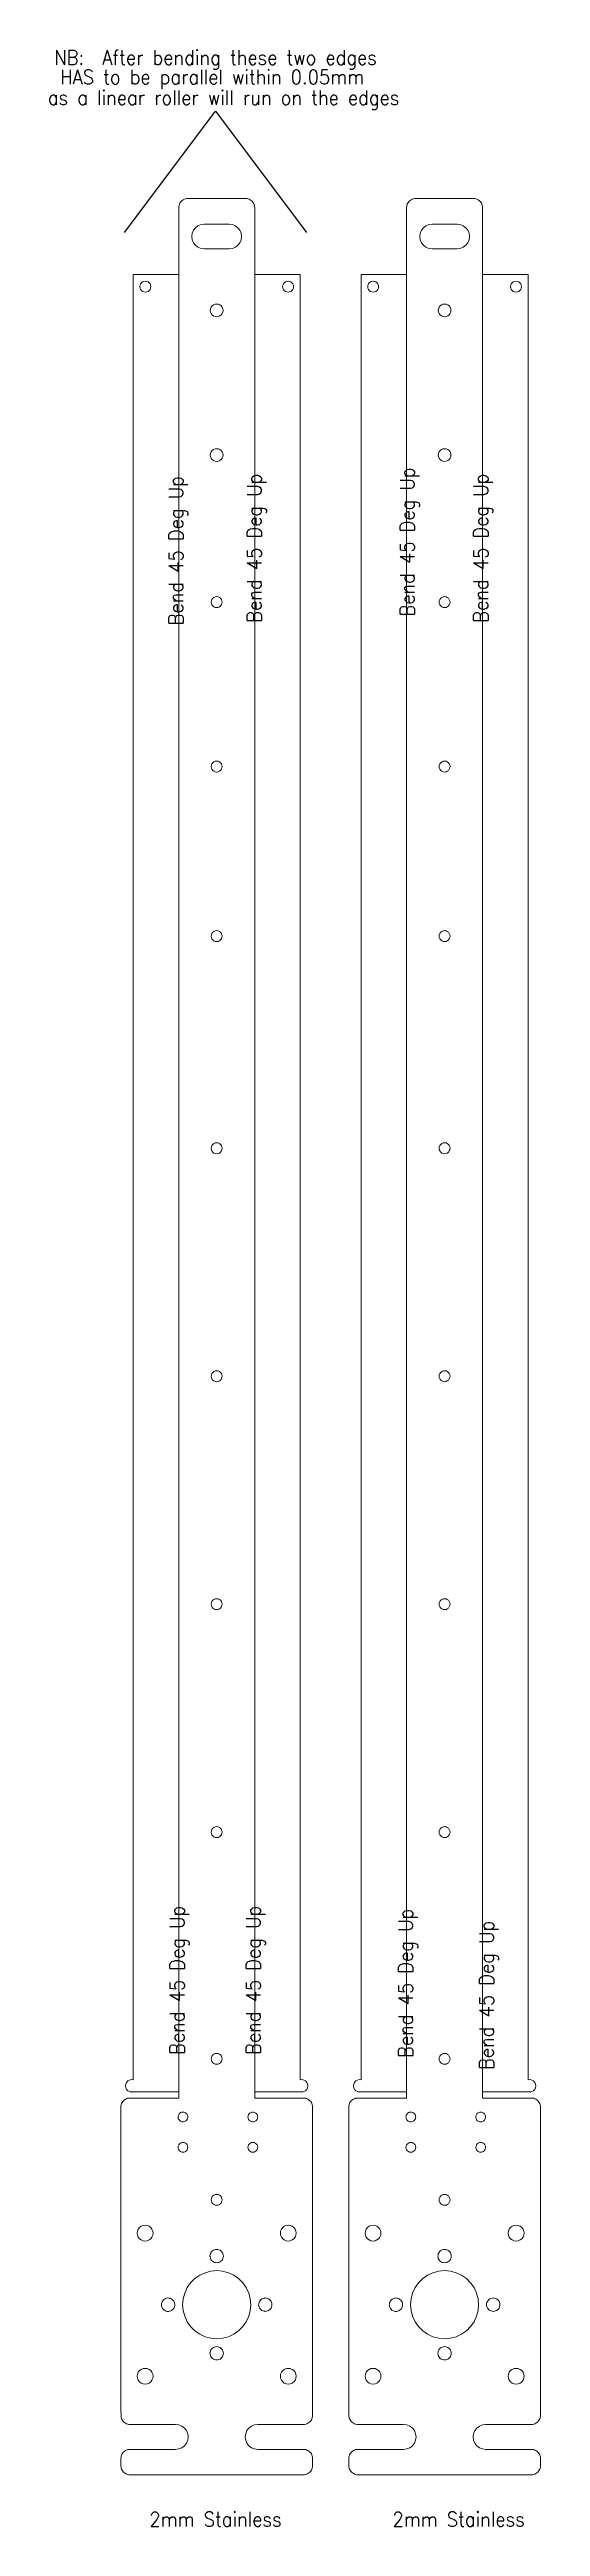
# Model space of a CAD drawing. Extents: x -705 to -543, y 1045 to 1860.
import ezdxf

# ---------------------------------------------------------------- set-up
doc = ezdxf.new("R2010")
doc.units = 0
doc.layers.get('0').update_dxf_attribs({"linetype": 'CONTINUOUS', "lineweight": 25, "true_color": 0xffffff})
doc.layers.add('Layer0', color=7, linetype='BYLAYER', lineweight=5)
doc.styles.add('textstyle0', font='')
doc.styles.add('textstyle1', font='')
doc.styles.add('textstyle10', font='')
doc.styles.add('textstyle11', font='')
doc.styles.add('textstyle12', font='')
doc.styles.add('textstyle2', font='')
doc.styles.add('textstyle3', font='')
doc.styles.add('textstyle4', font='')
doc.styles.add('textstyle5', font='')
doc.styles.add('textstyle6', font='')
doc.styles.add('textstyle7', font='')
doc.styles.add('textstyle8', font='')
doc.styles.add('textstyle9', font='')
doc.styles.get('textstyle0').set_extended_font_data('Standard')
doc.styles.get('textstyle1').set_extended_font_data('Standard')
doc.styles.get('textstyle10').set_extended_font_data('Standard')
doc.styles.get('textstyle11').set_extended_font_data('Standard')
doc.styles.get('textstyle12').set_extended_font_data('Standard')
doc.styles.get('textstyle2').set_extended_font_data('Standard')
doc.styles.get('textstyle3').set_extended_font_data('Standard')
doc.styles.get('textstyle4').set_extended_font_data('Standard')
doc.styles.get('textstyle5').set_extended_font_data('Standard')
doc.styles.get('textstyle6').set_extended_font_data('Standard')
doc.styles.get('textstyle7').set_extended_font_data('Standard')
doc.styles.get('textstyle8').set_extended_font_data('Standard')
doc.styles.get('textstyle9').set_extended_font_data('Standard')

msp = doc.modelspace()

# ---------------------------------------------------------------- texts
at = {"char_height": 4.7625, "attachment_point": 2}
for s, insert, style in [('NB:  After bending these two edges ', (-650, 1860), 'textstyle10'), ('HAS to be parallel within 0.05mm', (-651.1, 1853.59), 'textstyle11'), ('as a linear roller will run on the edges ', (-647.34, 1846.77), 'textstyle12'), ('2mm Stainless\\P', (-650, 1050), 'textstyle0'), ('2mm Stainless\\P', (-570, 1050), 'textstyle1')]:
    msp.add_mtext(s, dxfattribs=dict(at, insert=insert, style=style))
at = {"char_height": 4.7625, "attachment_point": 2, "rotation": 90}
for insert, style in [((-639.61, 1696.16), 'textstyle8'), ((-589.23, 1698.21), 'textstyle7'), ((-565.07, 1696.16), 'textstyle6'), ((-665.41, 1695.34), 'textstyle9'), ((-665.01, 1224.95), 'textstyle5'), ((-639.95, 1224.95), 'textstyle4'), ((-589.81, 1223.97), 'textstyle3'), ((-563.17, 1220), 'textstyle2')]:
    msp.add_mtext('Bend 45 Deg Up', dxfattribs=dict(at, insert=insert, style=style))

# ---------------------------------------------------------------- linework, layer by layer
for p, q in [((-680, 1800), (-650, 1840)), ((-650, 1840), (-620, 1800))]:
    msp.add_line(p, q)
at = {"layer": 'Layer0'}
for p, q in [((-662, 1808.99), (-661.88, 1809.36)), ((-661.88, 1809.36), (-661.7, 1809.71)), ((-661.7, 1809.71), (-661.49, 1810.04)), ((-661.49, 1810.04), (-661.23, 1810.33)), ((-661.23, 1810.33), (-660.93, 1810.59)), ((-660.93, 1810.59), (-660.61, 1810.81)), ((-660.61, 1810.81), (-660.25, 1810.98)), ((-660.25, 1810.98), (-659.88, 1811.11)), ((-659.88, 1811.11), (-659.5, 1811.18)), ((-659.5, 1811.18), (-659.11, 1811.21)), ((-640.11, 1811.21), (-659.11, 1811.21)), ((-640.11, 1811.21), (-639.71, 1811.18)), ((-639.71, 1811.18), (-639.33, 1811.11)), ((-639.33, 1811.11), (-638.96, 1810.98)), ((-638.96, 1810.98), (-638.61, 1810.81)), ((-638.61, 1810.81), (-638.28, 1810.59)), ((-638.28, 1810.59), (-637.98, 1810.33)), ((-637.98, 1810.33), (-637.73, 1810.04)), ((-637.73, 1810.04), (-637.51, 1809.71)), ((-637.51, 1809.71), (-637.33, 1809.36)), ((-637.33, 1809.36), (-637.21, 1808.99)), ((-587, 1808.99), (-586.88, 1809.36)), ((-586.88, 1809.36), (-586.7, 1809.71)), ((-586.7, 1809.71), (-586.49, 1810.04)), ((-586.49, 1810.04), (-586.23, 1810.33)), ((-586.23, 1810.33), (-585.93, 1810.59)), ((-585.93, 1810.59), (-585.61, 1810.81)), ((-585.61, 1810.81), (-585.25, 1810.98)), ((-585.25, 1810.98), (-584.88, 1811.11)), ((-584.88, 1811.11), (-584.5, 1811.18)), ((-584.5, 1811.18), (-584.11, 1811.21)), ((-565.11, 1811.21), (-584.11, 1811.21)), ((-565.11, 1811.21), (-564.71, 1811.18)), ((-564.71, 1811.18), (-564.33, 1811.11)), ((-564.33, 1811.11), (-563.96, 1810.98)), ((-563.96, 1810.98), (-563.61, 1810.81)), ((-563.61, 1810.81), (-563.28, 1810.59)), ((-563.28, 1810.59), (-562.98, 1810.33)), ((-562.98, 1810.33), (-562.73, 1810.04)), ((-562.73, 1810.04), (-562.51, 1809.71)), ((-562.51, 1809.71), (-562.33, 1809.36)), ((-562.33, 1809.36), (-562.21, 1808.99)), ((-662.11, 1808.21), (-662.08, 1808.6)), ((-662.11, 1786.21), (-662.11, 1808.21)), ((-662.08, 1808.6), (-662, 1808.99)), ((-657.26, 1800.76), (-656.6, 1801.61)), ((-656.6, 1801.61), (-655.76, 1802.26)), ((-655.76, 1802.26), (-654.77, 1802.67)), ((-654.77, 1802.67), (-653.71, 1802.81)), ((-653.71, 1802.81), (-645.51, 1802.81)), ((-645.51, 1802.81), (-644.44, 1802.67)), ((-644.44, 1802.67), (-643.46, 1802.26)), ((-643.46, 1802.26), (-642.61, 1801.61)), ((-642.61, 1801.61), (-641.95, 1800.76)), ((-637.21, 1808.99), (-637.13, 1808.6)), ((-637.13, 1808.6), (-637.11, 1808.21)), ((-637.11, 1786.21), (-637.11, 1808.21)), ((-587.11, 1808.21), (-587.08, 1808.6)), ((-587.11, 1786.21), (-587.11, 1808.21)), ((-587.08, 1808.6), (-587, 1808.99)), ((-582.26, 1800.76), (-581.6, 1801.61)), ((-581.6, 1801.61), (-580.76, 1802.26)), ((-580.76, 1802.26), (-579.77, 1802.67)), ((-579.77, 1802.67), (-578.71, 1802.81)), ((-578.71, 1802.81), (-570.51, 1802.81)), ((-570.51, 1802.81), (-569.44, 1802.67)), ((-569.44, 1802.67), (-568.46, 1802.26)), ((-568.46, 1802.26), (-567.61, 1801.61)), ((-567.61, 1801.61), (-566.95, 1800.76)), ((-562.21, 1808.99), (-562.13, 1808.6)), ((-562.13, 1808.6), (-562.11, 1808.21)), ((-562.11, 1786.21), (-562.11, 1808.21)), ((-657.81, 1798.71), (-657.67, 1799.77)), ((-657.67, 1797.65), (-657.81, 1798.71)), ((-657.67, 1799.77), (-657.26, 1800.76)), ((-657.26, 1796.66), (-657.67, 1797.65)), ((-656.6, 1795.81), (-657.26, 1796.66)), ((-655.76, 1795.16), (-656.6, 1795.81)), ((-654.77, 1794.75), (-655.76, 1795.16)), ((-653.71, 1794.61), (-654.77, 1794.75)), ((-653.71, 1794.61), (-645.51, 1794.61)), ((-644.44, 1794.75), (-645.51, 1794.61)), ((-643.46, 1795.16), (-644.44, 1794.75)), ((-642.61, 1795.81), (-643.46, 1795.16)), ((-641.95, 1796.66), (-642.61, 1795.81)), ((-641.95, 1800.76), (-641.55, 1799.77)), ((-641.55, 1797.65), (-641.95, 1796.66)), ((-641.55, 1799.77), (-641.41, 1798.71)), ((-641.41, 1798.71), (-641.55, 1797.65)), ((-582.81, 1798.71), (-582.67, 1799.77)), ((-582.67, 1797.65), (-582.81, 1798.71)), ((-582.67, 1799.77), (-582.26, 1800.76)), ((-582.26, 1796.66), (-582.67, 1797.65)), ((-581.6, 1795.81), (-582.26, 1796.66)), ((-580.76, 1795.16), (-581.6, 1795.81)), ((-579.77, 1794.75), (-580.76, 1795.16)), ((-578.71, 1794.61), (-579.77, 1794.75)), ((-578.71, 1794.61), (-570.51, 1794.61)), ((-569.44, 1794.75), (-570.51, 1794.61)), ((-568.46, 1795.16), (-569.44, 1794.75)), ((-567.61, 1795.81), (-568.46, 1795.16)), ((-566.95, 1796.66), (-567.61, 1795.81)), ((-566.95, 1800.76), (-566.55, 1799.77)), ((-566.55, 1797.65), (-566.95, 1796.66)), ((-566.55, 1799.77), (-566.41, 1798.71)), ((-566.41, 1798.71), (-566.55, 1797.65)), ((-677.11, 1759.29), (-677.11, 1786.21)), ((-662.11, 1786.21), (-677.11, 1786.21)), ((-662.11, 1786.21), (-662.11, 1188.21)), ((-637.11, 1188.21), (-637.11, 1786.21)), ((-637.11, 1786.21), (-622.11, 1786.21)), ((-622.11, 1760.86), (-622.11, 1786.21)), ((-602.11, 1759.29), (-602.11, 1786.21)), ((-587.11, 1786.21), (-602.11, 1786.21)), ((-587.11, 1786.21), (-587.11, 1188.21)), ((-562.11, 1188.21), (-562.11, 1786.21)), ((-562.11, 1786.21), (-547.11, 1786.21)), ((-547.11, 1760.86), (-547.11, 1786.21)), ((-674.91, 1782.21), (-674.84, 1782.67)), ((-674.84, 1781.74), (-674.91, 1782.21)), ((-674.84, 1782.67), (-674.66, 1783.11)), ((-674.66, 1781.31), (-674.84, 1781.74)), ((-674.66, 1783.11), (-674.38, 1783.48)), ((-674.38, 1780.94), (-674.66, 1781.31)), ((-674.38, 1783.48), (-674.01, 1783.77)), ((-674.01, 1780.65), (-674.38, 1780.94)), ((-674.01, 1783.77), (-673.57, 1783.95)), ((-673.57, 1780.47), (-674.01, 1780.65)), ((-673.57, 1783.95), (-673.11, 1784.01)), ((-673.11, 1780.41), (-673.57, 1780.47)), ((-673.11, 1784.01), (-672.64, 1783.95)), ((-672.64, 1780.47), (-673.11, 1780.41)), ((-672.64, 1783.95), (-672.21, 1783.77)), ((-672.21, 1780.65), (-672.64, 1780.47)), ((-672.21, 1783.77), (-671.83, 1783.48)), ((-671.83, 1780.94), (-672.21, 1780.65)), ((-671.83, 1783.48), (-671.55, 1783.11)), ((-671.55, 1781.31), (-671.83, 1780.94)), ((-671.55, 1783.11), (-671.37, 1782.67)), ((-671.37, 1781.74), (-671.55, 1781.31)), ((-671.37, 1782.67), (-671.31, 1782.21)), ((-671.31, 1782.21), (-671.37, 1781.74)), ((-627.91, 1782.21), (-627.84, 1782.67)), ((-627.84, 1781.74), (-627.91, 1782.21)), ((-627.84, 1782.67), (-627.66, 1783.11)), ((-627.66, 1781.31), (-627.84, 1781.74)), ((-627.66, 1783.11), (-627.38, 1783.48)), ((-627.38, 1780.94), (-627.66, 1781.31)), ((-627.38, 1783.48), (-627.01, 1783.77)), ((-627.01, 1780.65), (-627.38, 1780.94)), ((-627.01, 1783.77), (-626.57, 1783.95)), ((-626.57, 1780.47), (-627.01, 1780.65)), ((-626.57, 1783.95), (-626.11, 1784.01)), ((-626.11, 1780.41), (-626.57, 1780.47)), ((-626.11, 1784.01), (-625.64, 1783.95)), ((-625.64, 1780.47), (-626.11, 1780.41)), ((-625.64, 1783.95), (-625.21, 1783.77)), ((-625.21, 1780.65), (-625.64, 1780.47)), ((-625.21, 1783.77), (-624.83, 1783.48)), ((-624.83, 1780.94), (-625.21, 1780.65)), ((-624.83, 1783.48), (-624.55, 1783.11)), ((-624.55, 1781.31), (-624.83, 1780.94)), ((-624.55, 1783.11), (-624.37, 1782.67)), ((-624.37, 1781.74), (-624.55, 1781.31)), ((-624.37, 1782.67), (-624.31, 1782.21)), ((-624.31, 1782.21), (-624.37, 1781.74)), ((-599.91, 1782.21), (-599.84, 1782.67)), ((-599.84, 1781.74), (-599.91, 1782.21)), ((-599.84, 1782.67), (-599.66, 1783.11)), ((-599.66, 1781.31), (-599.84, 1781.74)), ((-599.66, 1783.11), (-599.38, 1783.48)), ((-599.38, 1780.94), (-599.66, 1781.31)), ((-599.38, 1783.48), (-599.01, 1783.77)), ((-599.01, 1780.65), (-599.38, 1780.94)), ((-599.01, 1783.77), (-598.57, 1783.95)), ((-598.57, 1780.47), (-599.01, 1780.65)), ((-598.57, 1783.95), (-598.11, 1784.01)), ((-598.11, 1780.41), (-598.57, 1780.47)), ((-598.11, 1784.01), (-597.64, 1783.95)), ((-597.64, 1780.47), (-598.11, 1780.41)), ((-597.64, 1783.95), (-597.21, 1783.77)), ((-597.21, 1780.65), (-597.64, 1780.47)), ((-597.21, 1783.77), (-596.83, 1783.48)), ((-596.83, 1780.94), (-597.21, 1780.65)), ((-596.83, 1783.48), (-596.55, 1783.11)), ((-596.55, 1781.31), (-596.83, 1780.94)), ((-596.55, 1783.11), (-596.37, 1782.67)), ((-596.37, 1781.74), (-596.55, 1781.31)), ((-596.37, 1782.67), (-596.31, 1782.21)), ((-596.31, 1782.21), (-596.37, 1781.74)), ((-552.91, 1782.21), (-552.84, 1782.67)), ((-552.84, 1781.74), (-552.91, 1782.21)), ((-552.84, 1782.67), (-552.66, 1783.11)), ((-552.66, 1781.31), (-552.84, 1781.74)), ((-552.66, 1783.11), (-552.38, 1783.48)), ((-552.38, 1780.94), (-552.66, 1781.31)), ((-552.38, 1783.48), (-552.01, 1783.77)), ((-552.01, 1780.65), (-552.38, 1780.94)), ((-552.01, 1783.77), (-551.57, 1783.95)), ((-551.57, 1780.47), (-552.01, 1780.65)), ((-551.57, 1783.95), (-551.11, 1784.01)), ((-551.11, 1780.41), (-551.57, 1780.47)), ((-551.11, 1784.01), (-550.64, 1783.95)), ((-550.64, 1780.47), (-551.11, 1780.41)), ((-550.64, 1783.95), (-550.21, 1783.77)), ((-550.21, 1780.65), (-550.64, 1780.47)), ((-550.21, 1783.77), (-549.83, 1783.48)), ((-549.83, 1780.94), (-550.21, 1780.65)), ((-549.83, 1783.48), (-549.55, 1783.11)), ((-549.55, 1781.31), (-549.83, 1780.94)), ((-549.55, 1783.11), (-549.37, 1782.67)), ((-549.37, 1781.74), (-549.55, 1781.31)), ((-549.37, 1782.67), (-549.31, 1782.21)), ((-549.31, 1782.21), (-549.37, 1781.74)), ((-651.71, 1774.39), (-651.63, 1774.93)), ((-651.63, 1773.84), (-651.71, 1774.39)), ((-651.63, 1774.93), (-651.42, 1775.44)), ((-651.42, 1773.34), (-651.63, 1773.84)), ((-651.42, 1775.44), (-651.09, 1775.87)), ((-651.09, 1772.9), (-651.42, 1773.34)), ((-651.09, 1775.87), (-650.66, 1776.2)), ((-650.66, 1772.57), (-651.09, 1772.9)), ((-650.66, 1776.2), (-650.15, 1776.41)), ((-650.15, 1772.36), (-650.66, 1772.57)), ((-650.15, 1776.41), (-649.61, 1776.49)), ((-649.61, 1772.29), (-650.15, 1772.36)), ((-649.61, 1776.49), (-649.06, 1776.41)), ((-649.06, 1772.36), (-649.61, 1772.29)), ((-649.06, 1776.41), (-648.56, 1776.2)), ((-648.56, 1772.57), (-649.06, 1772.36)), ((-648.56, 1776.2), (-648.12, 1775.87)), ((-648.12, 1772.9), (-648.56, 1772.57)), ((-648.12, 1775.87), (-647.79, 1775.44)), ((-647.79, 1773.34), (-648.12, 1772.9)), ((-647.79, 1775.44), (-647.58, 1774.93)), ((-647.58, 1773.84), (-647.79, 1773.34)), ((-647.58, 1774.93), (-647.51, 1774.39)), ((-647.51, 1774.39), (-647.58, 1773.84)), ((-576.71, 1774.39), (-576.63, 1774.93)), ((-576.63, 1773.84), (-576.71, 1774.39)), ((-576.63, 1774.93), (-576.42, 1775.44)), ((-576.42, 1773.34), (-576.63, 1773.84)), ((-576.42, 1775.44), (-576.09, 1775.87)), ((-576.09, 1772.9), (-576.42, 1773.34)), ((-576.09, 1775.87), (-575.66, 1776.2)), ((-575.66, 1772.57), (-576.09, 1772.9)), ((-575.66, 1776.2), (-575.15, 1776.41)), ((-575.15, 1772.36), (-575.66, 1772.57)), ((-575.15, 1776.41), (-574.61, 1776.49)), ((-574.61, 1772.29), (-575.15, 1772.36)), ((-574.61, 1776.49), (-574.06, 1776.41)), ((-574.06, 1772.36), (-574.61, 1772.29)), ((-574.06, 1776.41), (-573.56, 1776.2)), ((-573.56, 1772.57), (-574.06, 1772.36)), ((-573.56, 1776.2), (-573.12, 1775.87)), ((-573.12, 1772.9), (-573.56, 1772.57)), ((-573.12, 1775.87), (-572.79, 1775.44)), ((-572.79, 1773.34), (-573.12, 1772.9)), ((-572.79, 1775.44), (-572.58, 1774.93)), ((-572.58, 1773.84), (-572.79, 1773.34)), ((-572.58, 1774.93), (-572.51, 1774.39)), ((-572.51, 1774.39), (-572.58, 1773.84)), ((-622.11, 1192.21), (-622.11, 1760.86)), ((-547.11, 1192.21), (-547.11, 1760.86)), ((-677.11, 1759.29), (-677.11, 1192.21)), ((-602.11, 1759.29), (-602.11, 1192.21)), ((-651.63, 1727.33), (-651.42, 1727.84)), ((-651.42, 1727.84), (-651.09, 1728.27)), ((-651.09, 1728.27), (-650.66, 1728.6)), ((-650.66, 1728.6), (-650.15, 1728.81)), ((-650.15, 1728.81), (-649.61, 1728.89)), ((-649.61, 1728.89), (-649.06, 1728.81)), ((-649.06, 1728.81), (-648.56, 1728.6)), ((-648.56, 1728.6), (-648.12, 1728.27)), ((-648.12, 1728.27), (-647.79, 1727.84)), ((-647.79, 1727.84), (-647.58, 1727.33)), ((-576.63, 1727.33), (-576.42, 1727.84)), ((-576.42, 1727.84), (-576.09, 1728.27)), ((-576.09, 1728.27), (-575.66, 1728.6)), ((-575.66, 1728.6), (-575.15, 1728.81)), ((-575.15, 1728.81), (-574.61, 1728.89)), ((-574.61, 1728.89), (-574.06, 1728.81)), ((-574.06, 1728.81), (-573.56, 1728.6)), ((-573.56, 1728.6), (-573.12, 1728.27)), ((-573.12, 1728.27), (-572.79, 1727.84)), ((-572.79, 1727.84), (-572.58, 1727.33)), ((-651.71, 1726.79), (-651.63, 1727.33)), ((-651.63, 1726.24), (-651.71, 1726.79)), ((-651.42, 1725.74), (-651.63, 1726.24)), ((-651.09, 1725.3), (-651.42, 1725.74)), ((-650.66, 1724.97), (-651.09, 1725.3)), ((-650.15, 1724.76), (-650.66, 1724.97)), ((-649.61, 1724.69), (-650.15, 1724.76)), ((-649.06, 1724.76), (-649.61, 1724.69)), ((-648.56, 1724.97), (-649.06, 1724.76)), ((-648.12, 1725.3), (-648.56, 1724.97)), ((-647.79, 1725.74), (-648.12, 1725.3)), ((-647.58, 1726.24), (-647.79, 1725.74)), ((-647.58, 1727.33), (-647.51, 1726.79)), ((-647.51, 1726.79), (-647.58, 1726.24)), ((-576.71, 1726.79), (-576.63, 1727.33)), ((-576.63, 1726.24), (-576.71, 1726.79)), ((-576.42, 1725.74), (-576.63, 1726.24)), ((-576.09, 1725.3), (-576.42, 1725.74)), ((-575.66, 1724.97), (-576.09, 1725.3)), ((-575.15, 1724.76), (-575.66, 1724.97)), ((-574.61, 1724.69), (-575.15, 1724.76)), ((-574.06, 1724.76), (-574.61, 1724.69)), ((-573.56, 1724.97), (-574.06, 1724.76)), ((-573.12, 1725.3), (-573.56, 1724.97)), ((-572.79, 1725.74), (-573.12, 1725.3)), ((-572.58, 1726.24), (-572.79, 1725.74)), ((-572.58, 1727.33), (-572.51, 1726.79)), ((-572.51, 1726.79), (-572.58, 1726.24)), ((-651.34, 1678.87), (-651.16, 1679.31)), ((-651.16, 1679.31), (-650.88, 1679.68)), ((-650.88, 1679.68), (-650.51, 1679.97)), ((-650.51, 1679.97), (-650.07, 1680.15)), ((-650.07, 1680.15), (-649.61, 1680.21)), ((-649.61, 1680.21), (-649.14, 1680.15)), ((-649.14, 1680.15), (-648.71, 1679.97)), ((-648.71, 1679.97), (-648.33, 1679.68)), ((-648.33, 1679.68), (-648.05, 1679.31)), ((-648.05, 1679.31), (-647.87, 1678.87)), ((-576.34, 1678.87), (-576.16, 1679.31)), ((-576.16, 1679.31), (-575.88, 1679.68)), ((-575.88, 1679.68), (-575.51, 1679.97)), ((-575.51, 1679.97), (-575.07, 1680.15)), ((-575.07, 1680.15), (-574.61, 1680.21)), ((-574.61, 1680.21), (-574.14, 1680.15)), ((-574.14, 1680.15), (-573.71, 1679.97)), ((-573.71, 1679.97), (-573.33, 1679.68)), ((-573.33, 1679.68), (-573.05, 1679.31)), ((-573.05, 1679.31), (-572.87, 1678.87)), ((-651.41, 1678.41), (-651.34, 1678.87)), ((-651.34, 1677.94), (-651.41, 1678.41)), ((-651.16, 1677.51), (-651.34, 1677.94)), ((-650.88, 1677.14), (-651.16, 1677.51)), ((-650.51, 1676.85), (-650.88, 1677.14)), ((-650.07, 1676.67), (-650.51, 1676.85)), ((-649.61, 1676.61), (-650.07, 1676.67)), ((-649.14, 1676.67), (-649.61, 1676.61)), ((-648.71, 1676.85), (-649.14, 1676.67)), ((-648.33, 1677.14), (-648.71, 1676.85)), ((-648.05, 1677.51), (-648.33, 1677.14)), ((-647.87, 1677.94), (-648.05, 1677.51)), ((-647.87, 1678.87), (-647.81, 1678.41)), ((-647.81, 1678.41), (-647.87, 1677.94)), ((-576.41, 1678.41), (-576.34, 1678.87)), ((-576.34, 1677.94), (-576.41, 1678.41)), ((-576.16, 1677.51), (-576.34, 1677.94)), ((-575.88, 1677.14), (-576.16, 1677.51)), ((-575.51, 1676.85), (-575.88, 1677.14)), ((-575.07, 1676.67), (-575.51, 1676.85)), ((-574.61, 1676.61), (-575.07, 1676.67)), ((-574.14, 1676.67), (-574.61, 1676.61)), ((-573.71, 1676.85), (-574.14, 1676.67)), ((-573.33, 1677.14), (-573.71, 1676.85)), ((-573.05, 1677.51), (-573.33, 1677.14)), ((-572.87, 1677.94), (-573.05, 1677.51)), ((-572.87, 1678.87), (-572.81, 1678.41)), ((-572.81, 1678.41), (-572.87, 1677.94)), ((-651.41, 1624.31), (-651.34, 1624.77)), ((-651.34, 1623.84), (-651.41, 1624.31)), ((-651.34, 1624.77), (-651.16, 1625.21)), ((-651.16, 1623.41), (-651.34, 1623.84)), ((-651.16, 1625.21), (-650.88, 1625.58)), ((-650.88, 1623.04), (-651.16, 1623.41)), ((-650.88, 1625.58), (-650.51, 1625.87)), ((-650.51, 1622.75), (-650.88, 1623.04)), ((-650.51, 1625.87), (-650.07, 1626.05)), ((-650.07, 1622.57), (-650.51, 1622.75)), ((-650.07, 1626.05), (-649.61, 1626.11)), ((-649.61, 1622.51), (-650.07, 1622.57)), ((-649.61, 1626.11), (-649.14, 1626.05)), ((-649.14, 1622.57), (-649.61, 1622.51)), ((-649.14, 1626.05), (-648.71, 1625.87)), ((-648.71, 1622.75), (-649.14, 1622.57)), ((-648.71, 1625.87), (-648.33, 1625.58)), ((-648.33, 1623.04), (-648.71, 1622.75)), ((-648.33, 1625.58), (-648.05, 1625.21)), ((-648.05, 1623.41), (-648.33, 1623.04)), ((-648.05, 1625.21), (-647.87, 1624.77)), ((-647.87, 1623.84), (-648.05, 1623.41)), ((-647.87, 1624.77), (-647.81, 1624.31)), ((-647.81, 1624.31), (-647.87, 1623.84)), ((-576.41, 1624.31), (-576.34, 1624.77)), ((-576.34, 1623.84), (-576.41, 1624.31)), ((-576.34, 1624.77), (-576.16, 1625.21)), ((-576.16, 1623.41), (-576.34, 1623.84)), ((-576.16, 1625.21), (-575.88, 1625.58)), ((-575.88, 1623.04), (-576.16, 1623.41)), ((-575.88, 1625.58), (-575.51, 1625.87)), ((-575.51, 1622.75), (-575.88, 1623.04)), ((-575.51, 1625.87), (-575.07, 1626.05)), ((-575.07, 1622.57), (-575.51, 1622.75)), ((-575.07, 1626.05), (-574.61, 1626.11)), ((-574.61, 1622.51), (-575.07, 1622.57)), ((-574.61, 1626.11), (-574.14, 1626.05)), ((-574.14, 1622.57), (-574.61, 1622.51)), ((-574.14, 1626.05), (-573.71, 1625.87)), ((-573.71, 1622.75), (-574.14, 1622.57)), ((-573.71, 1625.87), (-573.33, 1625.58)), ((-573.33, 1623.04), (-573.71, 1622.75)), ((-573.33, 1625.58), (-573.05, 1625.21)), ((-573.05, 1623.41), (-573.33, 1623.04)), ((-573.05, 1625.21), (-572.87, 1624.77)), ((-572.87, 1623.84), (-573.05, 1623.41)), ((-572.87, 1624.77), (-572.81, 1624.31)), ((-572.81, 1624.31), (-572.87, 1623.84)), ((-651.41, 1568.51), (-651.34, 1568.97)), ((-651.34, 1568.04), (-651.41, 1568.51)), ((-651.34, 1568.97), (-651.16, 1569.41)), ((-651.16, 1567.61), (-651.34, 1568.04)), ((-651.16, 1569.41), (-650.88, 1569.78)), ((-650.88, 1567.24), (-651.16, 1567.61)), ((-650.88, 1569.78), (-650.51, 1570.07)), ((-650.51, 1566.95), (-650.88, 1567.24)), ((-650.51, 1570.07), (-650.07, 1570.25)), ((-650.07, 1566.77), (-650.51, 1566.95)), ((-650.07, 1570.25), (-649.61, 1570.31)), ((-649.61, 1566.71), (-650.07, 1566.77)), ((-649.61, 1570.31), (-649.14, 1570.25)), ((-649.14, 1566.77), (-649.61, 1566.71)), ((-649.14, 1570.25), (-648.71, 1570.07)), ((-648.71, 1566.95), (-649.14, 1566.77)), ((-648.71, 1570.07), (-648.33, 1569.78)), ((-648.33, 1567.24), (-648.71, 1566.95)), ((-648.33, 1569.78), (-648.05, 1569.41)), ((-648.05, 1567.61), (-648.33, 1567.24)), ((-648.05, 1569.41), (-647.87, 1568.97)), ((-647.87, 1568.04), (-648.05, 1567.61)), ((-647.87, 1568.97), (-647.81, 1568.51)), ((-647.81, 1568.51), (-647.87, 1568.04)), ((-576.41, 1568.51), (-576.34, 1568.97)), ((-576.34, 1568.04), (-576.41, 1568.51)), ((-576.34, 1568.97), (-576.16, 1569.41)), ((-576.16, 1567.61), (-576.34, 1568.04)), ((-576.16, 1569.41), (-575.88, 1569.78)), ((-575.88, 1567.24), (-576.16, 1567.61)), ((-575.88, 1569.78), (-575.51, 1570.07)), ((-575.51, 1566.95), (-575.88, 1567.24)), ((-575.51, 1570.07), (-575.07, 1570.25)), ((-575.07, 1566.77), (-575.51, 1566.95)), ((-575.07, 1570.25), (-574.61, 1570.31)), ((-574.61, 1566.71), (-575.07, 1566.77)), ((-574.61, 1570.31), (-574.14, 1570.25)), ((-574.14, 1566.77), (-574.61, 1566.71)), ((-574.14, 1570.25), (-573.71, 1570.07)), ((-573.71, 1566.95), (-574.14, 1566.77)), ((-573.71, 1570.07), (-573.33, 1569.78)), ((-573.33, 1567.24), (-573.71, 1566.95)), ((-573.33, 1569.78), (-573.05, 1569.41)), ((-573.05, 1567.61), (-573.33, 1567.24)), ((-573.05, 1569.41), (-572.87, 1568.97)), ((-572.87, 1568.04), (-573.05, 1567.61)), ((-572.87, 1568.97), (-572.81, 1568.51)), ((-572.81, 1568.51), (-572.87, 1568.04)), ((-651.34, 1499.17), (-651.16, 1499.61)), ((-651.16, 1499.61), (-650.88, 1499.98)), ((-650.88, 1499.98), (-650.51, 1500.27)), ((-650.51, 1500.27), (-650.07, 1500.45)), ((-650.07, 1500.45), (-649.61, 1500.51)), ((-649.61, 1500.51), (-649.14, 1500.45)), ((-649.14, 1500.45), (-648.71, 1500.27)), ((-648.71, 1500.27), (-648.33, 1499.98)), ((-648.33, 1499.98), (-648.05, 1499.61)), ((-648.05, 1499.61), (-647.87, 1499.17)), ((-576.34, 1499.17), (-576.16, 1499.61)), ((-576.16, 1499.61), (-575.88, 1499.98)), ((-575.88, 1499.98), (-575.51, 1500.27)), ((-575.51, 1500.27), (-575.07, 1500.45)), ((-575.07, 1500.45), (-574.61, 1500.51)), ((-574.61, 1500.51), (-574.14, 1500.45)), ((-574.14, 1500.45), (-573.71, 1500.27)), ((-573.71, 1500.27), (-573.33, 1499.98)), ((-573.33, 1499.98), (-573.05, 1499.61)), ((-573.05, 1499.61), (-572.87, 1499.17)), ((-651.41, 1498.71), (-651.34, 1499.17)), ((-651.34, 1498.24), (-651.41, 1498.71)), ((-651.16, 1497.81), (-651.34, 1498.24)), ((-650.88, 1497.44), (-651.16, 1497.81)), ((-650.51, 1497.15), (-650.88, 1497.44)), ((-650.07, 1496.97), (-650.51, 1497.15)), ((-649.61, 1496.91), (-650.07, 1496.97)), ((-649.14, 1496.97), (-649.61, 1496.91)), ((-648.71, 1497.15), (-649.14, 1496.97)), ((-648.33, 1497.44), (-648.71, 1497.15)), ((-648.05, 1497.81), (-648.33, 1497.44)), ((-647.87, 1498.24), (-648.05, 1497.81)), ((-647.87, 1499.17), (-647.81, 1498.71)), ((-647.81, 1498.71), (-647.87, 1498.24)), ((-576.41, 1498.71), (-576.34, 1499.17)), ((-576.34, 1498.24), (-576.41, 1498.71)), ((-576.16, 1497.81), (-576.34, 1498.24)), ((-575.88, 1497.44), (-576.16, 1497.81)), ((-575.51, 1497.15), (-575.88, 1497.44)), ((-575.07, 1496.97), (-575.51, 1497.15)), ((-574.61, 1496.91), (-575.07, 1496.97)), ((-574.14, 1496.97), (-574.61, 1496.91)), ((-573.71, 1497.15), (-574.14, 1496.97)), ((-573.33, 1497.44), (-573.71, 1497.15)), ((-573.05, 1497.81), (-573.33, 1497.44)), ((-572.87, 1498.24), (-573.05, 1497.81)), ((-572.87, 1499.17), (-572.81, 1498.71)), ((-572.81, 1498.71), (-572.87, 1498.24)), ((-651.41, 1423.71), (-651.34, 1424.17)), ((-651.34, 1423.24), (-651.41, 1423.71)), ((-651.34, 1424.17), (-651.16, 1424.61)), ((-651.16, 1422.81), (-651.34, 1423.24)), ((-651.16, 1424.61), (-650.88, 1424.98)), ((-650.88, 1422.44), (-651.16, 1422.81)), ((-650.88, 1424.98), (-650.51, 1425.27)), ((-650.51, 1422.15), (-650.88, 1422.44)), ((-650.51, 1425.27), (-650.07, 1425.45)), ((-650.07, 1421.97), (-650.51, 1422.15)), ((-650.07, 1425.45), (-649.61, 1425.51)), ((-649.61, 1421.91), (-650.07, 1421.97)), ((-649.61, 1425.51), (-649.14, 1425.45)), ((-649.14, 1421.97), (-649.61, 1421.91)), ((-649.14, 1425.45), (-648.71, 1425.27)), ((-648.71, 1422.15), (-649.14, 1421.97)), ((-648.71, 1425.27), (-648.33, 1424.98)), ((-648.33, 1422.44), (-648.71, 1422.15)), ((-648.33, 1424.98), (-648.05, 1424.61)), ((-648.05, 1422.81), (-648.33, 1422.44)), ((-648.05, 1424.61), (-647.87, 1424.17)), ((-647.87, 1423.24), (-648.05, 1422.81)), ((-647.87, 1424.17), (-647.81, 1423.71)), ((-647.81, 1423.71), (-647.87, 1423.24)), ((-576.41, 1423.71), (-576.34, 1424.17)), ((-576.34, 1423.24), (-576.41, 1423.71)), ((-576.34, 1424.17), (-576.16, 1424.61)), ((-576.16, 1422.81), (-576.34, 1423.24)), ((-576.16, 1424.61), (-575.88, 1424.98)), ((-575.88, 1422.44), (-576.16, 1422.81)), ((-575.88, 1424.98), (-575.51, 1425.27)), ((-575.51, 1422.15), (-575.88, 1422.44)), ((-575.51, 1425.27), (-575.07, 1425.45)), ((-575.07, 1421.97), (-575.51, 1422.15)), ((-575.07, 1425.45), (-574.61, 1425.51)), ((-574.61, 1421.91), (-575.07, 1421.97)), ((-574.61, 1425.51), (-574.14, 1425.45)), ((-574.14, 1421.97), (-574.61, 1421.91)), ((-574.14, 1425.45), (-573.71, 1425.27)), ((-573.71, 1422.15), (-574.14, 1421.97)), ((-573.71, 1425.27), (-573.33, 1424.98)), ((-573.33, 1422.44), (-573.71, 1422.15)), ((-573.33, 1424.98), (-573.05, 1424.61)), ((-573.05, 1422.81), (-573.33, 1422.44)), ((-573.05, 1424.61), (-572.87, 1424.17)), ((-572.87, 1423.24), (-573.05, 1422.81)), ((-572.87, 1424.17), (-572.81, 1423.71)), ((-572.81, 1423.71), (-572.87, 1423.24)), ((-651.41, 1348.71), (-651.34, 1349.17)), ((-651.34, 1348.24), (-651.41, 1348.71)), ((-651.34, 1349.17), (-651.16, 1349.61)), ((-651.16, 1347.81), (-651.34, 1348.24)), ((-651.16, 1349.61), (-650.88, 1349.98)), ((-650.88, 1347.44), (-651.16, 1347.81)), ((-650.88, 1349.98), (-650.51, 1350.27)), ((-650.51, 1347.15), (-650.88, 1347.44)), ((-650.51, 1350.27), (-650.07, 1350.45)), ((-650.07, 1346.97), (-650.51, 1347.15)), ((-650.07, 1350.45), (-649.61, 1350.51)), ((-649.61, 1346.91), (-650.07, 1346.97)), ((-649.61, 1350.51), (-649.14, 1350.45)), ((-649.14, 1346.97), (-649.61, 1346.91)), ((-649.14, 1350.45), (-648.71, 1350.27)), ((-648.71, 1347.15), (-649.14, 1346.97)), ((-648.71, 1350.27), (-648.33, 1349.98)), ((-648.33, 1347.44), (-648.71, 1347.15)), ((-648.33, 1349.98), (-648.05, 1349.61)), ((-648.05, 1347.81), (-648.33, 1347.44)), ((-648.05, 1349.61), (-647.87, 1349.17)), ((-647.87, 1348.24), (-648.05, 1347.81)), ((-647.87, 1349.17), (-647.81, 1348.71)), ((-647.81, 1348.71), (-647.87, 1348.24)), ((-576.41, 1348.71), (-576.34, 1349.17)), ((-576.34, 1348.24), (-576.41, 1348.71)), ((-576.34, 1349.17), (-576.16, 1349.61)), ((-576.16, 1347.81), (-576.34, 1348.24)), ((-576.16, 1349.61), (-575.88, 1349.98)), ((-575.88, 1347.44), (-576.16, 1347.81)), ((-575.88, 1349.98), (-575.51, 1350.27)), ((-575.51, 1347.15), (-575.88, 1347.44)), ((-575.51, 1350.27), (-575.07, 1350.45)), ((-575.07, 1346.97), (-575.51, 1347.15)), ((-575.07, 1350.45), (-574.61, 1350.51)), ((-574.61, 1346.91), (-575.07, 1346.97)), ((-574.61, 1350.51), (-574.14, 1350.45)), ((-574.14, 1346.97), (-574.61, 1346.91)), ((-574.14, 1350.45), (-573.71, 1350.27)), ((-573.71, 1347.15), (-574.14, 1346.97)), ((-573.71, 1350.27), (-573.33, 1349.98)), ((-573.33, 1347.44), (-573.71, 1347.15)), ((-573.33, 1349.98), (-573.05, 1349.61)), ((-573.05, 1347.81), (-573.33, 1347.44)), ((-573.05, 1349.61), (-572.87, 1349.17)), ((-572.87, 1348.24), (-573.05, 1347.81)), ((-572.87, 1349.17), (-572.81, 1348.71)), ((-572.81, 1348.71), (-572.87, 1348.24)), ((-651.41, 1273.71), (-651.34, 1274.17)), ((-651.34, 1273.24), (-651.41, 1273.71)), ((-651.34, 1274.17), (-651.16, 1274.61)), ((-651.16, 1272.81), (-651.34, 1273.24)), ((-651.16, 1274.61), (-650.88, 1274.98)), ((-650.88, 1272.44), (-651.16, 1272.81)), ((-650.88, 1274.98), (-650.51, 1275.27)), ((-650.51, 1272.15), (-650.88, 1272.44)), ((-650.51, 1275.27), (-650.07, 1275.45)), ((-650.07, 1271.97), (-650.51, 1272.15)), ((-650.07, 1275.45), (-649.61, 1275.51)), ((-649.61, 1271.91), (-650.07, 1271.97)), ((-649.61, 1275.51), (-649.14, 1275.45)), ((-649.14, 1271.97), (-649.61, 1271.91)), ((-649.14, 1275.45), (-648.71, 1275.27)), ((-648.71, 1272.15), (-649.14, 1271.97)), ((-648.71, 1275.27), (-648.33, 1274.98)), ((-648.33, 1272.44), (-648.71, 1272.15)), ((-648.33, 1274.98), (-648.05, 1274.61)), ((-648.05, 1272.81), (-648.33, 1272.44)), ((-648.05, 1274.61), (-647.87, 1274.17)), ((-647.87, 1273.24), (-648.05, 1272.81)), ((-647.87, 1274.17), (-647.81, 1273.71)), ((-647.81, 1273.71), (-647.87, 1273.24)), ((-576.41, 1273.71), (-576.34, 1274.17)), ((-576.34, 1273.24), (-576.41, 1273.71)), ((-576.34, 1274.17), (-576.16, 1274.61)), ((-576.16, 1272.81), (-576.34, 1273.24)), ((-576.16, 1274.61), (-575.88, 1274.98)), ((-575.88, 1272.44), (-576.16, 1272.81)), ((-575.88, 1274.98), (-575.51, 1275.27)), ((-575.51, 1272.15), (-575.88, 1272.44)), ((-575.51, 1275.27), (-575.07, 1275.45)), ((-575.07, 1271.97), (-575.51, 1272.15)), ((-575.07, 1275.45), (-574.61, 1275.51)), ((-574.61, 1271.91), (-575.07, 1271.97)), ((-574.61, 1275.51), (-574.14, 1275.45)), ((-574.14, 1271.97), (-574.61, 1271.91)), ((-574.14, 1275.45), (-573.71, 1275.27)), ((-573.71, 1272.15), (-574.14, 1271.97)), ((-573.71, 1275.27), (-573.33, 1274.98)), ((-573.33, 1272.44), (-573.71, 1272.15)), ((-573.33, 1274.98), (-573.05, 1274.61)), ((-573.05, 1272.81), (-573.33, 1272.44)), ((-573.05, 1274.61), (-572.87, 1274.17)), ((-572.87, 1273.24), (-573.05, 1272.81)), ((-572.87, 1274.17), (-572.81, 1273.71)), ((-572.81, 1273.71), (-572.87, 1273.24)), ((-651.41, 1199.11), (-651.34, 1199.57)), ((-651.34, 1198.64), (-651.41, 1199.11)), ((-651.34, 1199.57), (-651.16, 1200.01)), ((-651.16, 1198.21), (-651.34, 1198.64)), ((-651.16, 1200.01), (-650.88, 1200.38)), ((-650.88, 1197.84), (-651.16, 1198.21)), ((-650.88, 1200.38), (-650.51, 1200.67)), ((-650.51, 1200.67), (-650.07, 1200.85)), ((-650.07, 1200.85), (-649.61, 1200.91)), ((-649.61, 1200.91), (-649.14, 1200.85)), ((-649.14, 1200.85), (-648.71, 1200.67)), ((-648.71, 1200.67), (-648.33, 1200.38)), ((-648.33, 1200.38), (-648.05, 1200.01)), ((-648.05, 1198.21), (-648.33, 1197.84)), ((-648.05, 1200.01), (-647.87, 1199.57)), ((-647.87, 1198.64), (-648.05, 1198.21)), ((-647.87, 1199.57), (-647.81, 1199.11)), ((-647.81, 1199.11), (-647.87, 1198.64)), ((-576.41, 1199.11), (-576.34, 1199.57)), ((-576.34, 1198.64), (-576.41, 1199.11)), ((-576.34, 1199.57), (-576.16, 1200.01)), ((-576.16, 1198.21), (-576.34, 1198.64)), ((-576.16, 1200.01), (-575.88, 1200.38)), ((-575.88, 1197.84), (-576.16, 1198.21)), ((-575.88, 1200.38), (-575.51, 1200.67)), ((-575.51, 1200.67), (-575.07, 1200.85)), ((-575.07, 1200.85), (-574.61, 1200.91)), ((-574.61, 1200.91), (-574.14, 1200.85)), ((-574.14, 1200.85), (-573.71, 1200.67)), ((-573.71, 1200.67), (-573.33, 1200.38)), ((-573.33, 1200.38), (-573.05, 1200.01)), ((-573.05, 1198.21), (-573.33, 1197.84)), ((-573.05, 1200.01), (-572.87, 1199.57)), ((-572.87, 1198.64), (-573.05, 1198.21)), ((-572.87, 1199.57), (-572.81, 1199.11)), ((-572.81, 1199.11), (-572.87, 1198.64)), ((-679.51, 1190.81), (-679.61, 1190.21)), ((-679.61, 1190.21), (-679.51, 1189.61)), ((-679.25, 1191.36), (-679.51, 1190.81)), ((-678.84, 1191.81), (-679.25, 1191.36)), ((-678.31, 1192.12), (-678.84, 1191.81)), ((-677.71, 1192.25), (-678.31, 1192.12)), ((-677.11, 1192.21), (-677.71, 1192.25)), ((-650.51, 1197.55), (-650.88, 1197.84)), ((-650.07, 1197.37), (-650.51, 1197.55)), ((-649.61, 1197.31), (-650.07, 1197.37)), ((-649.14, 1197.37), (-649.61, 1197.31)), ((-648.71, 1197.55), (-649.14, 1197.37)), ((-648.33, 1197.84), (-648.71, 1197.55)), ((-622.11, 1192.21), (-621.5, 1192.25)), ((-621.5, 1192.25), (-620.9, 1192.12)), ((-620.9, 1192.12), (-620.38, 1191.81)), ((-620.38, 1191.81), (-619.96, 1191.36)), ((-619.96, 1191.36), (-619.7, 1190.81)), ((-619.7, 1190.81), (-619.61, 1190.21)), ((-619.61, 1190.21), (-619.7, 1189.61)), ((-604.51, 1190.81), (-604.61, 1190.21)), ((-604.61, 1190.21), (-604.51, 1189.61)), ((-604.25, 1191.36), (-604.51, 1190.81)), ((-603.84, 1191.81), (-604.25, 1191.36)), ((-603.31, 1192.12), (-603.84, 1191.81)), ((-602.71, 1192.25), (-603.31, 1192.12)), ((-602.11, 1192.21), (-602.71, 1192.25)), ((-575.51, 1197.55), (-575.88, 1197.84)), ((-575.07, 1197.37), (-575.51, 1197.55)), ((-574.61, 1197.31), (-575.07, 1197.37)), ((-574.14, 1197.37), (-574.61, 1197.31)), ((-573.71, 1197.55), (-574.14, 1197.37)), ((-573.33, 1197.84), (-573.71, 1197.55)), ((-547.11, 1192.21), (-546.5, 1192.25)), ((-546.5, 1192.25), (-545.9, 1192.12)), ((-545.9, 1192.12), (-545.38, 1191.81)), ((-545.38, 1191.81), (-544.96, 1191.36)), ((-544.96, 1191.36), (-544.7, 1190.81)), ((-544.7, 1190.81), (-544.61, 1190.21)), ((-544.61, 1190.21), (-544.7, 1189.61)), ((-681.16, 1183.21), (-681.13, 1183.6)), ((-681.16, 1183.21), (-681.16, 1083.66)), ((-681.13, 1183.6), (-681.05, 1183.99)), ((-681.05, 1183.99), (-680.93, 1184.36)), ((-680.93, 1184.36), (-680.75, 1184.71)), ((-680.75, 1184.71), (-680.54, 1185.04)), ((-680.54, 1185.04), (-680.28, 1185.33)), ((-680.28, 1185.33), (-679.98, 1185.59)), ((-679.98, 1185.59), (-679.66, 1185.81)), ((-679.66, 1185.81), (-679.3, 1185.98)), ((-679.51, 1189.61), (-679.25, 1189.06)), ((-679.3, 1185.98), (-678.93, 1186.11)), ((-679.25, 1189.06), (-678.84, 1188.61)), ((-678.93, 1186.11), (-678.55, 1186.18)), ((-678.84, 1188.61), (-678.31, 1188.3)), ((-678.55, 1186.18), (-678.16, 1186.21)), ((-678.31, 1188.3), (-677.9, 1188.21)), ((-662.11, 1186.21), (-678.16, 1186.21)), ((-677.9, 1188.21), (-677.11, 1188.21)), ((-677.9, 1188.21), (-677.71, 1188.16)), ((-677.71, 1188.16), (-677.11, 1188.21)), ((-677.11, 1188.21), (-663.01, 1188.21)), ((-663.01, 1188.21), (-662.11, 1188.21)), ((-662.11, 1188.21), (-662.11, 1186.21)), ((-637.11, 1188.21), (-622.11, 1188.21)), ((-637.11, 1188.21), (-637.11, 1186.21)), ((-637.11, 1186.21), (-621.06, 1186.21)), ((-622.11, 1188.21), (-621.31, 1188.21)), ((-621.5, 1188.16), (-622.11, 1188.21)), ((-621.31, 1188.21), (-621.5, 1188.16)), ((-620.9, 1188.3), (-621.31, 1188.21)), ((-620.66, 1186.18), (-621.06, 1186.21)), ((-620.38, 1188.61), (-620.9, 1188.3)), ((-620.28, 1186.11), (-620.66, 1186.18)), ((-619.96, 1189.06), (-620.38, 1188.61)), ((-619.91, 1185.98), (-620.28, 1186.11)), ((-619.7, 1189.61), (-619.96, 1189.06)), ((-619.56, 1185.81), (-619.91, 1185.98)), ((-619.23, 1185.59), (-619.56, 1185.81)), ((-618.93, 1185.33), (-619.23, 1185.59)), ((-618.68, 1185.04), (-618.93, 1185.33)), ((-618.46, 1184.71), (-618.68, 1185.04)), ((-618.28, 1184.36), (-618.46, 1184.71)), ((-618.16, 1183.99), (-618.28, 1184.36)), ((-618.08, 1183.6), (-618.16, 1183.99)), ((-618.06, 1183.21), (-618.08, 1183.6)), ((-618.06, 1154.71), (-618.06, 1183.21)), ((-606.16, 1183.21), (-606.13, 1183.6)), ((-606.16, 1183.21), (-606.16, 1083.66)), ((-606.13, 1183.6), (-606.05, 1183.99)), ((-606.05, 1183.99), (-605.93, 1184.36)), ((-605.93, 1184.36), (-605.75, 1184.71)), ((-605.75, 1184.71), (-605.54, 1185.04)), ((-605.54, 1185.04), (-605.28, 1185.33)), ((-605.28, 1185.33), (-604.98, 1185.59)), ((-604.98, 1185.59), (-604.66, 1185.81)), ((-604.66, 1185.81), (-604.3, 1185.98)), ((-604.51, 1189.61), (-604.25, 1189.06)), ((-604.3, 1185.98), (-603.93, 1186.11)), ((-604.25, 1189.06), (-603.84, 1188.61)), ((-603.93, 1186.11), (-603.55, 1186.18)), ((-603.84, 1188.61), (-603.31, 1188.3)), ((-603.55, 1186.18), (-603.16, 1186.21)), ((-603.31, 1188.3), (-602.9, 1188.21)), ((-587.11, 1186.21), (-603.16, 1186.21)), ((-602.9, 1188.21), (-602.11, 1188.21)), ((-602.9, 1188.21), (-602.71, 1188.16)), ((-602.71, 1188.16), (-602.11, 1188.21)), ((-602.11, 1188.21), (-588.01, 1188.21)), ((-588.01, 1188.21), (-587.11, 1188.21)), ((-587.11, 1188.21), (-587.11, 1186.21)), ((-562.11, 1188.21), (-547.11, 1188.21)), ((-562.11, 1188.21), (-562.11, 1186.21)), ((-562.11, 1186.21), (-546.06, 1186.21)), ((-547.11, 1188.21), (-546.31, 1188.21)), ((-546.5, 1188.16), (-547.11, 1188.21)), ((-546.31, 1188.21), (-546.5, 1188.16)), ((-545.9, 1188.3), (-546.31, 1188.21)), ((-545.66, 1186.18), (-546.06, 1186.21)), ((-545.38, 1188.61), (-545.9, 1188.3)), ((-545.28, 1186.11), (-545.66, 1186.18)), ((-544.96, 1189.06), (-545.38, 1188.61)), ((-544.91, 1185.98), (-545.28, 1186.11)), ((-544.7, 1189.61), (-544.96, 1189.06)), ((-544.56, 1185.81), (-544.91, 1185.98)), ((-544.23, 1185.59), (-544.56, 1185.81)), ((-543.93, 1185.33), (-544.23, 1185.59)), ((-543.68, 1185.04), (-543.93, 1185.33)), ((-543.46, 1184.71), (-543.68, 1185.04)), ((-543.28, 1184.36), (-543.46, 1184.71)), ((-543.16, 1183.99), (-543.28, 1184.36)), ((-543.08, 1183.6), (-543.16, 1183.99)), ((-543.06, 1183.21), (-543.08, 1183.6)), ((-543.06, 1154.71), (-543.06, 1183.21)), ((-662.29, 1180.31), (-662.32, 1180.03)), ((-662.32, 1180.03), (-662.3, 1179.75)), ((-662.3, 1179.75), (-662.24, 1179.48)), ((-662.21, 1180.57), (-662.29, 1180.31)), ((-662.24, 1179.48), (-662.13, 1179.22)), ((-662.08, 1180.82), (-662.21, 1180.57)), ((-662.13, 1179.22), (-661.98, 1178.99)), ((-661.91, 1181.05), (-662.08, 1180.82)), ((-661.98, 1178.99), (-661.79, 1178.79)), ((-661.71, 1181.24), (-661.91, 1181.05)), ((-661.79, 1178.79), (-661.56, 1178.62)), ((-661.48, 1181.39), (-661.71, 1181.24)), ((-661.56, 1178.62), (-661.31, 1178.49)), ((-661.22, 1181.5), (-661.48, 1181.39)), ((-661.31, 1178.49), (-661.05, 1178.41)), ((-660.95, 1181.56), (-661.22, 1181.5)), ((-661.05, 1178.41), (-660.77, 1178.38)), ((-660.67, 1181.58), (-660.95, 1181.56)), ((-660.77, 1178.38), (-660.49, 1178.4)), ((-660.39, 1181.55), (-660.67, 1181.58)), ((-660.49, 1178.4), (-660.22, 1178.46)), ((-660.13, 1181.47), (-660.39, 1181.55)), ((-660.22, 1178.46), (-659.96, 1178.57)), ((-659.88, 1181.34), (-660.13, 1181.47)), ((-659.96, 1178.57), (-659.73, 1178.72)), ((-659.65, 1181.17), (-659.88, 1181.34)), ((-659.73, 1178.72), (-659.53, 1178.91)), ((-659.46, 1180.97), (-659.65, 1181.17)), ((-659.53, 1178.91), (-659.36, 1179.14)), ((-659.31, 1180.74), (-659.46, 1180.97)), ((-659.36, 1179.14), (-659.23, 1179.39)), ((-659.2, 1180.48), (-659.31, 1180.74)), ((-659.23, 1179.39), (-659.15, 1179.65)), ((-659.14, 1180.21), (-659.2, 1180.48)), ((-659.15, 1179.65), (-659.12, 1179.93)), ((-659.12, 1179.93), (-659.14, 1180.21)), ((-639.3, 1180.26), (-639.32, 1179.98)), ((-639.32, 1179.98), (-639.3, 1179.7)), ((-639.22, 1180.53), (-639.3, 1180.26)), ((-639.3, 1179.7), (-639.22, 1179.43)), ((-639.11, 1180.78), (-639.22, 1180.53)), ((-639.22, 1179.43), (-639.11, 1179.18)), ((-638.95, 1181.01), (-639.11, 1180.78)), ((-639.11, 1179.18), (-638.95, 1178.95)), ((-638.75, 1181.21), (-638.95, 1181.01)), ((-638.95, 1178.95), (-638.75, 1178.75)), ((-638.52, 1181.37), (-638.75, 1181.21)), ((-638.75, 1178.75), (-638.52, 1178.59)), ((-638.27, 1181.48), (-638.52, 1181.37)), ((-638.52, 1178.59), (-638.27, 1178.48)), ((-638, 1181.56), (-638.27, 1181.48)), ((-638.27, 1178.48), (-638, 1178.4)), ((-637.72, 1181.58), (-638, 1181.56)), ((-638, 1178.4), (-637.72, 1178.38)), ((-637.44, 1181.56), (-637.72, 1181.58)), ((-637.72, 1178.38), (-637.44, 1178.4)), ((-637.17, 1181.48), (-637.44, 1181.56)), ((-637.44, 1178.4), (-637.17, 1178.48)), ((-636.92, 1181.37), (-637.17, 1181.48)), ((-637.17, 1178.48), (-636.92, 1178.59)), ((-636.69, 1181.21), (-636.92, 1181.37)), ((-636.92, 1178.59), (-636.69, 1178.75)), ((-636.49, 1181.01), (-636.69, 1181.21)), ((-636.69, 1178.75), (-636.49, 1178.95)), ((-636.33, 1180.78), (-636.49, 1181.01)), ((-636.49, 1178.95), (-636.33, 1179.18)), ((-636.22, 1180.53), (-636.33, 1180.78)), ((-636.33, 1179.18), (-636.22, 1179.43)), ((-636.14, 1180.26), (-636.22, 1180.53)), ((-636.22, 1179.43), (-636.14, 1179.7)), ((-636.12, 1179.98), (-636.14, 1180.26)), ((-636.14, 1179.7), (-636.12, 1179.98)), ((-587.29, 1180.31), (-587.32, 1180.03)), ((-587.32, 1180.03), (-587.3, 1179.75)), ((-587.3, 1179.75), (-587.24, 1179.48)), ((-587.21, 1180.57), (-587.29, 1180.31)), ((-587.24, 1179.48), (-587.13, 1179.22)), ((-587.08, 1180.82), (-587.21, 1180.57)), ((-587.13, 1179.22), (-586.98, 1178.99)), ((-586.91, 1181.05), (-587.08, 1180.82)), ((-586.98, 1178.99), (-586.79, 1178.79)), ((-586.71, 1181.24), (-586.91, 1181.05)), ((-586.79, 1178.79), (-586.56, 1178.62)), ((-586.48, 1181.39), (-586.71, 1181.24)), ((-586.56, 1178.62), (-586.31, 1178.49)), ((-586.22, 1181.5), (-586.48, 1181.39)), ((-586.31, 1178.49), (-586.05, 1178.41)), ((-585.95, 1181.56), (-586.22, 1181.5)), ((-586.05, 1178.41), (-585.77, 1178.38)), ((-585.67, 1181.58), (-585.95, 1181.56)), ((-585.77, 1178.38), (-585.49, 1178.4)), ((-585.39, 1181.55), (-585.67, 1181.58)), ((-585.49, 1178.4), (-585.22, 1178.46)), ((-585.13, 1181.47), (-585.39, 1181.55)), ((-585.22, 1178.46), (-584.96, 1178.57)), ((-584.88, 1181.34), (-585.13, 1181.47)), ((-584.96, 1178.57), (-584.73, 1178.72)), ((-584.65, 1181.17), (-584.88, 1181.34)), ((-584.73, 1178.72), (-584.53, 1178.91)), ((-584.46, 1180.97), (-584.65, 1181.17)), ((-584.53, 1178.91), (-584.36, 1179.14)), ((-584.31, 1180.74), (-584.46, 1180.97)), ((-584.36, 1179.14), (-584.23, 1179.39)), ((-584.2, 1180.48), (-584.31, 1180.74)), ((-584.23, 1179.39), (-584.15, 1179.65)), ((-584.14, 1180.21), (-584.2, 1180.48)), ((-584.15, 1179.65), (-584.12, 1179.93)), ((-584.12, 1179.93), (-584.14, 1180.21)), ((-564.3, 1180.26), (-564.32, 1179.98)), ((-564.32, 1179.98), (-564.3, 1179.7)), ((-564.22, 1180.53), (-564.3, 1180.26)), ((-564.3, 1179.7), (-564.22, 1179.43)), ((-564.11, 1180.78), (-564.22, 1180.53)), ((-564.22, 1179.43), (-564.11, 1179.18)), ((-563.95, 1181.01), (-564.11, 1180.78)), ((-564.11, 1179.18), (-563.95, 1178.95)), ((-563.75, 1181.21), (-563.95, 1181.01)), ((-563.95, 1178.95), (-563.75, 1178.75)), ((-563.52, 1181.37), (-563.75, 1181.21)), ((-563.75, 1178.75), (-563.52, 1178.59)), ((-563.27, 1181.48), (-563.52, 1181.37)), ((-563.52, 1178.59), (-563.27, 1178.48)), ((-563, 1181.56), (-563.27, 1181.48)), ((-563.27, 1178.48), (-563, 1178.4)), ((-562.72, 1181.58), (-563, 1181.56)), ((-563, 1178.4), (-562.72, 1178.38)), ((-562.44, 1181.56), (-562.72, 1181.58)), ((-562.72, 1178.38), (-562.44, 1178.4)), ((-562.17, 1181.48), (-562.44, 1181.56)), ((-562.44, 1178.4), (-562.17, 1178.48)), ((-561.92, 1181.37), (-562.17, 1181.48)), ((-562.17, 1178.48), (-561.92, 1178.59)), ((-561.69, 1181.21), (-561.92, 1181.37)), ((-561.92, 1178.59), (-561.69, 1178.75)), ((-561.49, 1181.01), (-561.69, 1181.21)), ((-561.69, 1178.75), (-561.49, 1178.95)), ((-561.33, 1180.78), (-561.49, 1181.01)), ((-561.49, 1178.95), (-561.33, 1179.18)), ((-561.22, 1180.53), (-561.33, 1180.78)), ((-561.33, 1179.18), (-561.22, 1179.43)), ((-561.14, 1180.26), (-561.22, 1180.53)), ((-561.22, 1179.43), (-561.14, 1179.7)), ((-561.12, 1179.98), (-561.14, 1180.26)), ((-561.14, 1179.7), (-561.12, 1179.98)), ((-662.32, 1169.98), (-662.27, 1170.39)), ((-662.27, 1169.57), (-662.32, 1169.98)), ((-662.27, 1170.39), (-662.11, 1170.78)), ((-662.11, 1169.18), (-662.27, 1169.57)), ((-662.11, 1170.78), (-661.85, 1171.11)), ((-661.85, 1168.85), (-662.11, 1169.18)), ((-661.85, 1171.11), (-661.52, 1171.37)), ((-661.52, 1168.59), (-661.85, 1168.85)), ((-661.52, 1171.37), (-661.13, 1171.53)), ((-661.13, 1168.43), (-661.52, 1168.59)), ((-661.13, 1171.53), (-660.72, 1171.58)), ((-660.72, 1168.38), (-661.13, 1168.43)), ((-660.72, 1171.58), (-660.31, 1171.53)), ((-660.31, 1168.43), (-660.72, 1168.38)), ((-660.31, 1171.53), (-659.92, 1171.37)), ((-659.92, 1168.59), (-660.31, 1168.43)), ((-659.92, 1171.37), (-659.59, 1171.11)), ((-659.59, 1168.85), (-659.92, 1168.59)), ((-659.59, 1171.11), (-659.33, 1170.78)), ((-659.33, 1169.18), (-659.59, 1168.85)), ((-659.33, 1170.78), (-659.17, 1170.39)), ((-659.17, 1169.57), (-659.33, 1169.18)), ((-659.17, 1170.39), (-659.12, 1169.98)), ((-659.12, 1169.98), (-659.17, 1169.57)), ((-639.32, 1169.98), (-639.27, 1170.39)), ((-639.27, 1169.57), (-639.32, 1169.98)), ((-639.27, 1170.39), (-639.11, 1170.78)), ((-639.11, 1169.18), (-639.27, 1169.57)), ((-639.11, 1170.78), (-638.85, 1171.11)), ((-638.85, 1168.85), (-639.11, 1169.18)), ((-638.85, 1171.11), (-638.52, 1171.37)), ((-638.52, 1168.59), (-638.85, 1168.85)), ((-638.52, 1171.37), (-638.13, 1171.53)), ((-638.13, 1168.43), (-638.52, 1168.59)), ((-638.13, 1171.53), (-637.72, 1171.58)), ((-637.72, 1168.38), (-638.13, 1168.43)), ((-637.72, 1171.58), (-637.31, 1171.53)), ((-637.31, 1168.43), (-637.72, 1168.38)), ((-637.31, 1171.53), (-636.92, 1171.37)), ((-636.92, 1168.59), (-637.31, 1168.43)), ((-636.92, 1171.37), (-636.59, 1171.11)), ((-636.59, 1168.85), (-636.92, 1168.59)), ((-636.59, 1171.11), (-636.33, 1170.78)), ((-636.33, 1169.18), (-636.59, 1168.85)), ((-636.33, 1170.78), (-636.17, 1170.39)), ((-636.17, 1169.57), (-636.33, 1169.18)), ((-636.17, 1170.39), (-636.12, 1169.98)), ((-636.12, 1169.98), (-636.17, 1169.57)), ((-587.32, 1169.98), (-587.27, 1170.39)), ((-587.27, 1169.57), (-587.32, 1169.98)), ((-587.27, 1170.39), (-587.11, 1170.78)), ((-587.11, 1169.18), (-587.27, 1169.57)), ((-587.11, 1170.78), (-586.85, 1171.11)), ((-586.85, 1168.85), (-587.11, 1169.18)), ((-586.85, 1171.11), (-586.52, 1171.37)), ((-586.52, 1168.59), (-586.85, 1168.85)), ((-586.52, 1171.37), (-586.13, 1171.53)), ((-586.13, 1168.43), (-586.52, 1168.59)), ((-586.13, 1171.53), (-585.72, 1171.58)), ((-585.72, 1168.38), (-586.13, 1168.43)), ((-585.72, 1171.58), (-585.31, 1171.53)), ((-585.31, 1168.43), (-585.72, 1168.38)), ((-585.31, 1171.53), (-584.92, 1171.37)), ((-584.92, 1168.59), (-585.31, 1168.43)), ((-584.92, 1171.37), (-584.59, 1171.11)), ((-584.59, 1168.85), (-584.92, 1168.59)), ((-584.59, 1171.11), (-584.33, 1170.78)), ((-584.33, 1169.18), (-584.59, 1168.85)), ((-584.33, 1170.78), (-584.17, 1170.39)), ((-584.17, 1169.57), (-584.33, 1169.18)), ((-584.17, 1170.39), (-584.12, 1169.98)), ((-584.12, 1169.98), (-584.17, 1169.57)), ((-564.32, 1169.98), (-564.27, 1170.39)), ((-564.27, 1169.57), (-564.32, 1169.98)), ((-564.27, 1170.39), (-564.11, 1170.78)), ((-564.11, 1169.18), (-564.27, 1169.57)), ((-564.11, 1170.78), (-563.85, 1171.11)), ((-563.85, 1168.85), (-564.11, 1169.18)), ((-563.85, 1171.11), (-563.52, 1171.37)), ((-563.52, 1168.59), (-563.85, 1168.85)), ((-563.52, 1171.37), (-563.13, 1171.53)), ((-563.13, 1168.43), (-563.52, 1168.59)), ((-563.13, 1171.53), (-562.72, 1171.58)), ((-562.72, 1168.38), (-563.13, 1168.43)), ((-562.72, 1171.58), (-562.31, 1171.53)), ((-562.31, 1168.43), (-562.72, 1168.38)), ((-562.31, 1171.53), (-561.92, 1171.37)), ((-561.92, 1168.59), (-562.31, 1168.43)), ((-561.92, 1171.37), (-561.59, 1171.11)), ((-561.59, 1168.85), (-561.92, 1168.59)), ((-561.59, 1171.11), (-561.33, 1170.78)), ((-561.33, 1169.18), (-561.59, 1168.85)), ((-561.33, 1170.78), (-561.17, 1170.39)), ((-561.17, 1169.57), (-561.33, 1169.18)), ((-561.17, 1170.39), (-561.12, 1169.98)), ((-561.12, 1169.98), (-561.17, 1169.57)), ((-651.41, 1152.71), (-651.34, 1153.17)), ((-651.34, 1152.24), (-651.41, 1152.71)), ((-651.34, 1153.17), (-651.16, 1153.61)), ((-651.16, 1151.81), (-651.34, 1152.24)), ((-651.16, 1153.61), (-650.88, 1153.98)), ((-650.88, 1151.44), (-651.16, 1151.81)), ((-650.88, 1153.98), (-650.51, 1154.27)), ((-650.51, 1151.15), (-650.88, 1151.44)), ((-650.51, 1154.27), (-650.07, 1154.45)), ((-650.07, 1150.97), (-650.51, 1151.15)), ((-650.07, 1154.45), (-649.61, 1154.51)), ((-649.61, 1150.91), (-650.07, 1150.97)), ((-649.61, 1154.51), (-649.14, 1154.45)), ((-649.14, 1150.97), (-649.61, 1150.91)), ((-649.14, 1154.45), (-648.71, 1154.27)), ((-648.71, 1151.15), (-649.14, 1150.97)), ((-648.71, 1154.27), (-648.33, 1153.98)), ((-648.33, 1151.44), (-648.71, 1151.15)), ((-648.33, 1153.98), (-648.05, 1153.61)), ((-648.05, 1151.81), (-648.33, 1151.44)), ((-648.05, 1153.61), (-647.87, 1153.17)), ((-647.87, 1152.24), (-648.05, 1151.81)), ((-647.87, 1153.17), (-647.81, 1152.71)), ((-647.81, 1152.71), (-647.87, 1152.24)), ((-618.06, 1122.35), (-618.06, 1154.71)), ((-576.41, 1152.71), (-576.34, 1153.17)), ((-576.34, 1152.24), (-576.41, 1152.71)), ((-576.34, 1153.17), (-576.16, 1153.61)), ((-576.16, 1151.81), (-576.34, 1152.24)), ((-576.16, 1153.61), (-575.88, 1153.98)), ((-575.88, 1151.44), (-576.16, 1151.81)), ((-575.88, 1153.98), (-575.51, 1154.27)), ((-575.51, 1151.15), (-575.88, 1151.44)), ((-575.51, 1154.27), (-575.07, 1154.45)), ((-575.07, 1150.97), (-575.51, 1151.15)), ((-575.07, 1154.45), (-574.61, 1154.51)), ((-574.61, 1150.91), (-575.07, 1150.97)), ((-574.61, 1154.51), (-574.14, 1154.45)), ((-574.14, 1150.97), (-574.61, 1150.91)), ((-574.14, 1154.45), (-573.71, 1154.27)), ((-573.71, 1151.15), (-574.14, 1150.97)), ((-573.71, 1154.27), (-573.33, 1153.98)), ((-573.33, 1151.44), (-573.71, 1151.15)), ((-573.33, 1153.98), (-573.05, 1153.61)), ((-573.05, 1151.81), (-573.33, 1151.44)), ((-573.05, 1153.61), (-572.87, 1153.17)), ((-572.87, 1152.24), (-573.05, 1151.81)), ((-572.87, 1153.17), (-572.81, 1152.71)), ((-572.81, 1152.71), (-572.87, 1152.24)), ((-543.06, 1122.35), (-543.06, 1154.71)), ((-675.76, 1141.76), (-675.67, 1142.43)), ((-675.67, 1141.09), (-675.76, 1141.76)), ((-675.67, 1142.43), (-675.41, 1143.06)), ((-675.41, 1140.46), (-675.67, 1141.09)), ((-675.41, 1143.06), (-674.99, 1143.6)), ((-674.99, 1143.6), (-674.46, 1144.01)), ((-674.46, 1144.01), (-673.83, 1144.27)), ((-673.83, 1144.27), (-673.16, 1144.36)), ((-673.16, 1144.36), (-672.48, 1144.27)), ((-672.48, 1144.27), (-671.86, 1144.01)), ((-671.86, 1144.01), (-671.32, 1143.6)), ((-671.32, 1143.6), (-670.9, 1143.06)), ((-670.9, 1143.06), (-670.64, 1142.43)), ((-670.64, 1141.09), (-670.9, 1140.46)), ((-670.64, 1142.43), (-670.56, 1141.76)), ((-670.56, 1141.76), (-670.64, 1141.09)), ((-628.66, 1141.76), (-628.57, 1142.43)), ((-628.57, 1141.09), (-628.66, 1141.76)), ((-628.57, 1142.43), (-628.31, 1143.06)), ((-628.31, 1140.46), (-628.57, 1141.09)), ((-628.31, 1143.06), (-627.89, 1143.6)), ((-627.89, 1143.6), (-627.36, 1144.01)), ((-627.36, 1144.01), (-626.73, 1144.27)), ((-626.73, 1144.27), (-626.06, 1144.36)), ((-626.06, 1144.36), (-625.38, 1144.27)), ((-625.38, 1144.27), (-624.76, 1144.01)), ((-624.76, 1144.01), (-624.22, 1143.6)), ((-624.22, 1143.6), (-623.8, 1143.06)), ((-623.8, 1143.06), (-623.54, 1142.43)), ((-623.54, 1141.09), (-623.8, 1140.46)), ((-623.54, 1142.43), (-623.46, 1141.76)), ((-623.46, 1141.76), (-623.54, 1141.09)), ((-600.76, 1141.76), (-600.67, 1142.43)), ((-600.67, 1141.09), (-600.76, 1141.76)), ((-600.67, 1142.43), (-600.41, 1143.06)), ((-600.41, 1140.46), (-600.67, 1141.09)), ((-600.41, 1143.06), (-599.99, 1143.6)), ((-599.99, 1143.6), (-599.46, 1144.01)), ((-599.46, 1144.01), (-598.83, 1144.27)), ((-598.83, 1144.27), (-598.16, 1144.36)), ((-598.16, 1144.36), (-597.48, 1144.27)), ((-597.48, 1144.27), (-596.86, 1144.01)), ((-596.86, 1144.01), (-596.32, 1143.6)), ((-596.32, 1143.6), (-595.9, 1143.06)), ((-595.9, 1143.06), (-595.64, 1142.43)), ((-595.64, 1141.09), (-595.9, 1140.46)), ((-595.64, 1142.43), (-595.56, 1141.76)), ((-595.56, 1141.76), (-595.64, 1141.09)), ((-553.66, 1141.76), (-553.57, 1142.43)), ((-553.57, 1141.09), (-553.66, 1141.76)), ((-553.57, 1142.43), (-553.31, 1143.06)), ((-553.31, 1140.46), (-553.57, 1141.09)), ((-553.31, 1143.06), (-552.89, 1143.6)), ((-552.89, 1143.6), (-552.36, 1144.01)), ((-552.36, 1144.01), (-551.73, 1144.27)), ((-551.73, 1144.27), (-551.06, 1144.36)), ((-551.06, 1144.36), (-550.38, 1144.27)), ((-550.38, 1144.27), (-549.76, 1144.01)), ((-549.76, 1144.01), (-549.22, 1143.6)), ((-549.22, 1143.6), (-548.8, 1143.06)), ((-548.8, 1143.06), (-548.54, 1142.43)), ((-548.54, 1141.09), (-548.8, 1140.46)), ((-548.54, 1142.43), (-548.46, 1141.76)), ((-548.46, 1141.76), (-548.54, 1141.09)), ((-674.99, 1139.92), (-675.41, 1140.46)), ((-674.46, 1139.51), (-674.99, 1139.92)), ((-673.83, 1139.25), (-674.46, 1139.51)), ((-673.16, 1139.16), (-673.83, 1139.25)), ((-672.48, 1139.25), (-673.16, 1139.16)), ((-671.86, 1139.51), (-672.48, 1139.25)), ((-671.32, 1139.92), (-671.86, 1139.51)), ((-670.9, 1140.46), (-671.32, 1139.92)), ((-651.77, 1134.59), (-651.81, 1134.21)), ((-651.81, 1134.21), (-651.79, 1134.02)), ((-651.79, 1134.02), (-651.77, 1133.83)), ((-651.67, 1134.96), (-651.77, 1134.59)), ((-651.77, 1133.83), (-651.67, 1133.46)), ((-651.51, 1135.31), (-651.67, 1134.96)), ((-651.67, 1133.46), (-651.51, 1133.11)), ((-651.29, 1135.62), (-651.51, 1135.31)), ((-651.51, 1133.11), (-651.29, 1132.79)), ((-651.02, 1135.89), (-651.29, 1135.62)), ((-650.71, 1136.11), (-651.02, 1135.89)), ((-650.36, 1136.28), (-650.71, 1136.11)), ((-649.99, 1136.38), (-650.36, 1136.28)), ((-649.61, 1136.41), (-649.99, 1136.38)), ((-649.22, 1136.38), (-649.61, 1136.41)), ((-648.85, 1136.28), (-649.22, 1136.38)), ((-648.51, 1136.11), (-648.85, 1136.28)), ((-648.19, 1135.89), (-648.51, 1136.11)), ((-647.92, 1135.62), (-648.19, 1135.89)), ((-647.7, 1135.31), (-647.92, 1135.62)), ((-647.92, 1132.79), (-647.7, 1133.11)), ((-647.54, 1134.96), (-647.7, 1135.31)), ((-647.7, 1133.11), (-647.54, 1133.46)), ((-647.44, 1134.59), (-647.54, 1134.96)), ((-647.54, 1133.46), (-647.44, 1133.83)), ((-647.41, 1134.21), (-647.44, 1134.59)), ((-647.44, 1133.83), (-647.42, 1134.02)), ((-647.42, 1134.02), (-647.41, 1134.21)), ((-627.89, 1139.92), (-628.31, 1140.46)), ((-627.36, 1139.51), (-627.89, 1139.92)), ((-626.73, 1139.25), (-627.36, 1139.51)), ((-626.06, 1139.16), (-626.73, 1139.25)), ((-625.38, 1139.25), (-626.06, 1139.16)), ((-624.76, 1139.51), (-625.38, 1139.25)), ((-624.22, 1139.92), (-624.76, 1139.51)), ((-623.8, 1140.46), (-624.22, 1139.92)), ((-599.99, 1139.92), (-600.41, 1140.46)), ((-599.46, 1139.51), (-599.99, 1139.92)), ((-598.83, 1139.25), (-599.46, 1139.51)), ((-598.16, 1139.16), (-598.83, 1139.25)), ((-597.48, 1139.25), (-598.16, 1139.16)), ((-596.86, 1139.51), (-597.48, 1139.25)), ((-596.32, 1139.92), (-596.86, 1139.51)), ((-595.9, 1140.46), (-596.32, 1139.92)), ((-576.77, 1134.59), (-576.81, 1134.21)), ((-576.81, 1134.21), (-576.79, 1134.02)), ((-576.79, 1134.02), (-576.77, 1133.83)), ((-576.67, 1134.96), (-576.77, 1134.59)), ((-576.77, 1133.83), (-576.67, 1133.46)), ((-576.51, 1135.31), (-576.67, 1134.96)), ((-576.67, 1133.46), (-576.51, 1133.11)), ((-576.29, 1135.62), (-576.51, 1135.31)), ((-576.51, 1133.11), (-576.29, 1132.79)), ((-576.02, 1135.89), (-576.29, 1135.62)), ((-575.71, 1136.11), (-576.02, 1135.89)), ((-575.36, 1136.28), (-575.71, 1136.11)), ((-574.99, 1136.38), (-575.36, 1136.28)), ((-574.61, 1136.41), (-574.99, 1136.38)), ((-574.22, 1136.38), (-574.61, 1136.41)), ((-573.85, 1136.28), (-574.22, 1136.38)), ((-573.51, 1136.11), (-573.85, 1136.28)), ((-573.19, 1135.89), (-573.51, 1136.11)), ((-572.92, 1135.62), (-573.19, 1135.89)), ((-572.7, 1135.31), (-572.92, 1135.62)), ((-572.92, 1132.79), (-572.7, 1133.11)), ((-572.54, 1134.96), (-572.7, 1135.31)), ((-572.7, 1133.11), (-572.54, 1133.46)), ((-572.44, 1134.59), (-572.54, 1134.96)), ((-572.54, 1133.46), (-572.44, 1133.83)), ((-572.41, 1134.21), (-572.44, 1134.59)), ((-572.44, 1133.83), (-572.42, 1134.02)), ((-572.42, 1134.02), (-572.41, 1134.21)), ((-552.89, 1139.92), (-553.31, 1140.46)), ((-552.36, 1139.51), (-552.89, 1139.92)), ((-551.73, 1139.25), (-552.36, 1139.51)), ((-551.06, 1139.16), (-551.73, 1139.25)), ((-550.38, 1139.25), (-551.06, 1139.16)), ((-549.76, 1139.51), (-550.38, 1139.25)), ((-549.22, 1139.92), (-549.76, 1139.51)), ((-548.8, 1140.46), (-549.22, 1139.92)), ((-659.31, 1123.81), (-658.19, 1125.41)), ((-658.19, 1125.41), (-656.8, 1126.79)), ((-656.8, 1126.79), (-655.21, 1127.91)), ((-655.21, 1127.91), (-653.44, 1128.73)), ((-653.44, 1128.73), (-651.55, 1129.24)), ((-651.55, 1129.24), (-649.61, 1129.41)), ((-651.29, 1132.79), (-651.02, 1132.52)), ((-651.02, 1132.52), (-650.71, 1132.3)), ((-650.71, 1132.3), (-650.36, 1132.14)), ((-650.36, 1132.14), (-649.99, 1132.04)), ((-649.99, 1132.04), (-649.61, 1132.01)), ((-649.61, 1132.01), (-649.22, 1132.04)), ((-649.61, 1129.41), (-647.66, 1129.24)), ((-649.22, 1132.04), (-648.85, 1132.14)), ((-648.85, 1132.14), (-648.51, 1132.3)), ((-648.51, 1132.3), (-648.19, 1132.52)), ((-648.19, 1132.52), (-647.92, 1132.79)), ((-647.66, 1129.24), (-645.77, 1128.73)), ((-645.77, 1128.73), (-644.01, 1127.91)), ((-644.01, 1127.91), (-642.41, 1126.79)), ((-642.41, 1126.79), (-641.03, 1125.41)), ((-641.03, 1125.41), (-639.91, 1123.81)), ((-584.31, 1123.81), (-583.19, 1125.41)), ((-583.19, 1125.41), (-581.8, 1126.79)), ((-581.8, 1126.79), (-580.21, 1127.91)), ((-580.21, 1127.91), (-578.44, 1128.73)), ((-578.44, 1128.73), (-576.55, 1129.24)), ((-576.55, 1129.24), (-574.61, 1129.41)), ((-576.29, 1132.79), (-576.02, 1132.52)), ((-576.02, 1132.52), (-575.71, 1132.3)), ((-575.71, 1132.3), (-575.36, 1132.14)), ((-575.36, 1132.14), (-574.99, 1132.04)), ((-574.99, 1132.04), (-574.61, 1132.01)), ((-574.61, 1132.01), (-574.22, 1132.04)), ((-574.61, 1129.41), (-572.66, 1129.24)), ((-574.22, 1132.04), (-573.85, 1132.14)), ((-573.85, 1132.14), (-573.51, 1132.3)), ((-573.51, 1132.3), (-573.19, 1132.52)), ((-573.19, 1132.52), (-572.92, 1132.79)), ((-572.66, 1129.24), (-570.77, 1128.73)), ((-570.77, 1128.73), (-569.01, 1127.91)), ((-569.01, 1127.91), (-567.41, 1126.79)), ((-567.41, 1126.79), (-566.03, 1125.41)), ((-566.03, 1125.41), (-564.91, 1123.81)), ((-667.79, 1118.47), (-667.8, 1118.09)), ((-667.8, 1118.09), (-667.75, 1117.71)), ((-667.71, 1118.84), (-667.79, 1118.47)), ((-667.75, 1117.71), (-667.63, 1117.34)), ((-667.57, 1119.2), (-667.71, 1118.84)), ((-667.63, 1117.34), (-667.45, 1117)), ((-667.37, 1119.53), (-667.57, 1119.2)), ((-667.45, 1117), (-667.21, 1116.7)), ((-667.11, 1119.81), (-667.37, 1119.53)), ((-667.21, 1116.7), (-666.92, 1116.45)), ((-666.81, 1120.05), (-667.11, 1119.81)), ((-666.47, 1120.23), (-666.81, 1120.05)), ((-666.11, 1120.35), (-666.47, 1120.23)), ((-665.73, 1120.41), (-666.11, 1120.35)), ((-665.41, 1120.4), (-665.73, 1120.41)), ((-665.34, 1120.39), (-665.41, 1120.4)), ((-664.97, 1120.31), (-665.34, 1120.39)), ((-664.61, 1120.17), (-664.97, 1120.31)), ((-664.29, 1119.97), (-664.61, 1120.17)), ((-664.4, 1116.37), (-664.1, 1116.6)), ((-664, 1119.71), (-664.29, 1119.97)), ((-664.1, 1116.6), (-663.84, 1116.89)), ((-663.76, 1119.41), (-664, 1119.71)), ((-663.84, 1116.89), (-663.64, 1117.22)), ((-663.58, 1119.08), (-663.76, 1119.41)), ((-663.64, 1117.22), (-663.5, 1117.57)), ((-663.46, 1118.71), (-663.58, 1119.08)), ((-663.5, 1117.57), (-663.42, 1117.95)), ((-663.41, 1118.33), (-663.46, 1118.71)), ((-663.42, 1117.95), (-663.41, 1118.33)), ((-660.81, 1118.21), (-660.64, 1120.15)), ((-660.64, 1116.26), (-660.81, 1118.21)), ((-660.64, 1120.15), (-660.13, 1122.04)), ((-660.13, 1122.04), (-659.31, 1123.81)), ((-639.91, 1123.81), (-639.08, 1122.04)), ((-639.08, 1122.04), (-638.58, 1120.15)), ((-638.58, 1120.15), (-638.41, 1118.21)), ((-638.41, 1118.21), (-638.58, 1116.26)), ((-635.77, 1118.59), (-635.81, 1118.21)), ((-635.81, 1118.21), (-635.77, 1117.83)), ((-635.67, 1118.96), (-635.77, 1118.59)), ((-635.77, 1117.83), (-635.67, 1117.46)), ((-635.51, 1119.31), (-635.67, 1118.96)), ((-635.67, 1117.46), (-635.51, 1117.11)), ((-635.29, 1119.62), (-635.51, 1119.31)), ((-635.51, 1117.11), (-635.29, 1116.79)), ((-635.02, 1119.89), (-635.29, 1119.62)), ((-635.29, 1116.79), (-635.02, 1116.52)), ((-634.71, 1120.11), (-635.02, 1119.89)), ((-634.36, 1120.28), (-634.71, 1120.11)), ((-633.99, 1120.38), (-634.36, 1120.28)), ((-633.8, 1120.39), (-633.99, 1120.38)), ((-633.61, 1120.41), (-633.8, 1120.39)), ((-633.22, 1120.38), (-633.61, 1120.41)), ((-632.85, 1120.28), (-633.22, 1120.38)), ((-632.51, 1120.11), (-632.85, 1120.28)), ((-632.19, 1119.89), (-632.51, 1120.11)), ((-631.92, 1119.62), (-632.19, 1119.89)), ((-632.19, 1116.52), (-631.92, 1116.79)), ((-631.7, 1119.31), (-631.92, 1119.62)), ((-631.92, 1116.79), (-631.7, 1117.11)), ((-631.54, 1118.96), (-631.7, 1119.31)), ((-631.7, 1117.11), (-631.54, 1117.46)), ((-631.44, 1118.59), (-631.54, 1118.96)), ((-631.54, 1117.46), (-631.44, 1117.83)), ((-631.41, 1118.21), (-631.44, 1118.59)), ((-631.44, 1117.83), (-631.41, 1118.21)), ((-618.06, 1122.35), (-618.06, 1114.77)), ((-592.79, 1118.47), (-592.8, 1118.09)), ((-592.8, 1118.09), (-592.75, 1117.71)), ((-592.71, 1118.84), (-592.79, 1118.47)), ((-592.75, 1117.71), (-592.63, 1117.34)), ((-592.57, 1119.2), (-592.71, 1118.84)), ((-592.63, 1117.34), (-592.45, 1117)), ((-592.37, 1119.53), (-592.57, 1119.2)), ((-592.45, 1117), (-592.21, 1116.7)), ((-592.11, 1119.81), (-592.37, 1119.53)), ((-592.21, 1116.7), (-591.92, 1116.45)), ((-591.81, 1120.05), (-592.11, 1119.81)), ((-591.47, 1120.23), (-591.81, 1120.05)), ((-591.11, 1120.35), (-591.47, 1120.23)), ((-590.73, 1120.41), (-591.11, 1120.35)), ((-590.41, 1120.4), (-590.73, 1120.41)), ((-590.34, 1120.39), (-590.41, 1120.4)), ((-589.97, 1120.31), (-590.34, 1120.39)), ((-589.61, 1120.17), (-589.97, 1120.31)), ((-589.29, 1119.97), (-589.61, 1120.17)), ((-589.4, 1116.37), (-589.1, 1116.6)), ((-589, 1119.71), (-589.29, 1119.97)), ((-589.1, 1116.6), (-588.84, 1116.89)), ((-588.76, 1119.41), (-589, 1119.71)), ((-588.84, 1116.89), (-588.64, 1117.22)), ((-588.58, 1119.08), (-588.76, 1119.41)), ((-588.64, 1117.22), (-588.5, 1117.57)), ((-588.46, 1118.71), (-588.58, 1119.08)), ((-588.5, 1117.57), (-588.42, 1117.95)), ((-588.41, 1118.33), (-588.46, 1118.71)), ((-588.42, 1117.95), (-588.41, 1118.33)), ((-585.81, 1118.21), (-585.64, 1120.15)), ((-585.64, 1116.26), (-585.81, 1118.21)), ((-585.64, 1120.15), (-585.13, 1122.04)), ((-585.13, 1122.04), (-584.31, 1123.81)), ((-564.91, 1123.81), (-564.08, 1122.04)), ((-564.08, 1122.04), (-563.58, 1120.15)), ((-563.58, 1120.15), (-563.41, 1118.21)), ((-563.41, 1118.21), (-563.58, 1116.26)), ((-560.77, 1118.59), (-560.81, 1118.21)), ((-560.81, 1118.21), (-560.77, 1117.83)), ((-560.67, 1118.96), (-560.77, 1118.59)), ((-560.77, 1117.83), (-560.67, 1117.46)), ((-560.51, 1119.31), (-560.67, 1118.96)), ((-560.67, 1117.46), (-560.51, 1117.11)), ((-560.29, 1119.62), (-560.51, 1119.31)), ((-560.51, 1117.11), (-560.29, 1116.79)), ((-560.02, 1119.89), (-560.29, 1119.62)), ((-560.29, 1116.79), (-560.02, 1116.52)), ((-559.71, 1120.11), (-560.02, 1119.89)), ((-559.36, 1120.28), (-559.71, 1120.11)), ((-558.99, 1120.38), (-559.36, 1120.28)), ((-558.8, 1120.39), (-558.99, 1120.38)), ((-558.61, 1120.41), (-558.8, 1120.39)), ((-558.22, 1120.38), (-558.61, 1120.41)), ((-557.85, 1120.28), (-558.22, 1120.38)), ((-557.51, 1120.11), (-557.85, 1120.28)), ((-557.19, 1119.89), (-557.51, 1120.11)), ((-556.92, 1119.62), (-557.19, 1119.89)), ((-557.19, 1116.52), (-556.92, 1116.79)), ((-556.7, 1119.31), (-556.92, 1119.62)), ((-556.92, 1116.79), (-556.7, 1117.11)), ((-556.54, 1118.96), (-556.7, 1119.31)), ((-556.7, 1117.11), (-556.54, 1117.46)), ((-556.44, 1118.59), (-556.54, 1118.96)), ((-556.54, 1117.46), (-556.44, 1117.83)), ((-556.41, 1118.21), (-556.44, 1118.59)), ((-556.44, 1117.83), (-556.41, 1118.21)), ((-543.06, 1122.35), (-543.06, 1114.77)), ((-666.92, 1116.45), (-666.6, 1116.25)), ((-666.6, 1116.25), (-666.24, 1116.1)), ((-666.24, 1116.1), (-665.87, 1116.02)), ((-665.87, 1116.02), (-665.48, 1116.01)), ((-665.48, 1116.01), (-665.41, 1116.02)), ((-665.41, 1116.02), (-665.1, 1116.07)), ((-665.1, 1116.07), (-664.74, 1116.19)), ((-664.74, 1116.19), (-664.4, 1116.37)), ((-660.13, 1114.38), (-660.64, 1116.26)), ((-659.31, 1112.61), (-660.13, 1114.38)), ((-658.19, 1111.01), (-659.31, 1112.61)), ((-656.8, 1109.63), (-658.19, 1111.01)), ((-655.21, 1108.51), (-656.8, 1109.63)), ((-653.44, 1107.68), (-655.21, 1108.51)), ((-644.01, 1108.51), (-645.77, 1107.68)), ((-642.41, 1109.63), (-644.01, 1108.51)), ((-641.03, 1111.01), (-642.41, 1109.63)), ((-639.91, 1112.61), (-641.03, 1111.01)), ((-639.08, 1114.38), (-639.91, 1112.61)), ((-638.58, 1116.26), (-639.08, 1114.38)), ((-635.02, 1116.52), (-634.71, 1116.3)), ((-634.71, 1116.3), (-634.36, 1116.14)), ((-634.36, 1116.14), (-633.99, 1116.04)), ((-633.99, 1116.04), (-633.8, 1116.03)), ((-633.8, 1116.03), (-633.61, 1116.01)), ((-633.61, 1116.01), (-633.22, 1116.04)), ((-633.22, 1116.04), (-632.85, 1116.14)), ((-632.85, 1116.14), (-632.51, 1116.3)), ((-632.51, 1116.3), (-632.19, 1116.52)), ((-618.06, 1083.66), (-618.06, 1114.77)), ((-591.92, 1116.45), (-591.6, 1116.25)), ((-591.6, 1116.25), (-591.24, 1116.1)), ((-591.24, 1116.1), (-590.87, 1116.02)), ((-590.87, 1116.02), (-590.48, 1116.01)), ((-590.48, 1116.01), (-590.41, 1116.02)), ((-590.41, 1116.02), (-590.1, 1116.07)), ((-590.1, 1116.07), (-589.74, 1116.19)), ((-589.74, 1116.19), (-589.4, 1116.37)), ((-585.13, 1114.38), (-585.64, 1116.26)), ((-584.31, 1112.61), (-585.13, 1114.38)), ((-583.19, 1111.01), (-584.31, 1112.61)), ((-581.8, 1109.63), (-583.19, 1111.01)), ((-580.21, 1108.51), (-581.8, 1109.63)), ((-578.44, 1107.68), (-580.21, 1108.51)), ((-569.01, 1108.51), (-570.77, 1107.68)), ((-567.41, 1109.63), (-569.01, 1108.51)), ((-566.03, 1111.01), (-567.41, 1109.63)), ((-564.91, 1112.61), (-566.03, 1111.01)), ((-564.08, 1114.38), (-564.91, 1112.61)), ((-563.58, 1116.26), (-564.08, 1114.38)), ((-560.02, 1116.52), (-559.71, 1116.3)), ((-559.71, 1116.3), (-559.36, 1116.14)), ((-559.36, 1116.14), (-558.99, 1116.04)), ((-558.99, 1116.04), (-558.8, 1116.03)), ((-558.8, 1116.03), (-558.61, 1116.01)), ((-558.61, 1116.01), (-558.22, 1116.04)), ((-558.22, 1116.04), (-557.85, 1116.14)), ((-557.85, 1116.14), (-557.51, 1116.3)), ((-557.51, 1116.3), (-557.19, 1116.52)), ((-543.06, 1083.66), (-543.06, 1114.77)), ((-651.55, 1107.18), (-653.44, 1107.68)), ((-651.79, 1102.4), (-651.81, 1102.21)), ((-651.81, 1102.21), (-651.77, 1101.83)), ((-651.77, 1102.59), (-651.79, 1102.4)), ((-651.67, 1102.96), (-651.77, 1102.59)), ((-651.77, 1101.83), (-651.67, 1101.46)), ((-651.51, 1103.31), (-651.67, 1102.96)), ((-651.67, 1101.46), (-651.51, 1101.11)), ((-649.61, 1107.01), (-651.55, 1107.18)), ((-651.29, 1103.62), (-651.51, 1103.31)), ((-651.51, 1101.11), (-651.29, 1100.79)), ((-651.02, 1103.89), (-651.29, 1103.62)), ((-651.29, 1100.79), (-651.02, 1100.52)), ((-650.71, 1104.11), (-651.02, 1103.89)), ((-651.02, 1100.52), (-650.71, 1100.3)), ((-650.36, 1104.28), (-650.71, 1104.11)), ((-650.71, 1100.3), (-650.36, 1100.14)), ((-649.99, 1104.38), (-650.36, 1104.28)), ((-649.61, 1104.41), (-649.99, 1104.38)), ((-647.66, 1107.18), (-649.61, 1107.01)), ((-649.22, 1104.38), (-649.61, 1104.41)), ((-648.85, 1104.28), (-649.22, 1104.38)), ((-648.51, 1104.11), (-648.85, 1104.28)), ((-648.85, 1100.14), (-648.51, 1100.3)), ((-648.19, 1103.89), (-648.51, 1104.11)), ((-648.51, 1100.3), (-648.19, 1100.52)), ((-647.92, 1103.62), (-648.19, 1103.89)), ((-648.19, 1100.52), (-647.92, 1100.79)), ((-647.7, 1103.31), (-647.92, 1103.62)), ((-647.92, 1100.79), (-647.7, 1101.11)), ((-647.54, 1102.96), (-647.7, 1103.31)), ((-647.7, 1101.11), (-647.54, 1101.46)), ((-645.77, 1107.68), (-647.66, 1107.18)), ((-647.44, 1102.59), (-647.54, 1102.96)), ((-647.54, 1101.46), (-647.44, 1101.83)), ((-647.42, 1102.4), (-647.44, 1102.59)), ((-647.44, 1101.83), (-647.41, 1102.21)), ((-647.41, 1102.21), (-647.42, 1102.4)), ((-576.55, 1107.18), (-578.44, 1107.68)), ((-576.79, 1102.4), (-576.81, 1102.21)), ((-576.81, 1102.21), (-576.77, 1101.83)), ((-576.77, 1102.59), (-576.79, 1102.4)), ((-576.67, 1102.96), (-576.77, 1102.59)), ((-576.77, 1101.83), (-576.67, 1101.46)), ((-576.51, 1103.31), (-576.67, 1102.96)), ((-576.67, 1101.46), (-576.51, 1101.11)), ((-574.61, 1107.01), (-576.55, 1107.18)), ((-576.29, 1103.62), (-576.51, 1103.31)), ((-576.51, 1101.11), (-576.29, 1100.79)), ((-576.02, 1103.89), (-576.29, 1103.62)), ((-576.29, 1100.79), (-576.02, 1100.52)), ((-575.71, 1104.11), (-576.02, 1103.89)), ((-576.02, 1100.52), (-575.71, 1100.3)), ((-575.36, 1104.28), (-575.71, 1104.11)), ((-575.71, 1100.3), (-575.36, 1100.14)), ((-574.99, 1104.38), (-575.36, 1104.28)), ((-574.61, 1104.41), (-574.99, 1104.38)), ((-572.66, 1107.18), (-574.61, 1107.01)), ((-574.22, 1104.38), (-574.61, 1104.41)), ((-573.85, 1104.28), (-574.22, 1104.38)), ((-573.51, 1104.11), (-573.85, 1104.28)), ((-573.85, 1100.14), (-573.51, 1100.3)), ((-573.19, 1103.89), (-573.51, 1104.11)), ((-573.51, 1100.3), (-573.19, 1100.52)), ((-572.92, 1103.62), (-573.19, 1103.89)), ((-573.19, 1100.52), (-572.92, 1100.79)), ((-572.7, 1103.31), (-572.92, 1103.62)), ((-572.92, 1100.79), (-572.7, 1101.11)), ((-572.54, 1102.96), (-572.7, 1103.31)), ((-572.7, 1101.11), (-572.54, 1101.46)), ((-570.77, 1107.68), (-572.66, 1107.18)), ((-572.44, 1102.59), (-572.54, 1102.96)), ((-572.54, 1101.46), (-572.44, 1101.83)), ((-572.42, 1102.4), (-572.44, 1102.59)), ((-572.44, 1101.83), (-572.41, 1102.21)), ((-572.41, 1102.21), (-572.42, 1102.4)), ((-675.76, 1094.66), (-675.67, 1095.33)), ((-675.67, 1093.99), (-675.76, 1094.66)), ((-675.67, 1095.33), (-675.41, 1095.96)), ((-675.41, 1093.36), (-675.67, 1093.99)), ((-675.41, 1095.96), (-674.99, 1096.5)), ((-674.99, 1092.82), (-675.41, 1093.36)), ((-674.99, 1096.5), (-674.46, 1096.91)), ((-674.46, 1092.41), (-674.99, 1092.82)), ((-674.46, 1096.91), (-673.83, 1097.17)), ((-673.83, 1092.15), (-674.46, 1092.41)), ((-673.83, 1097.17), (-673.16, 1097.26)), ((-673.16, 1092.06), (-673.83, 1092.15)), ((-673.16, 1097.26), (-672.48, 1097.17)), ((-672.48, 1092.15), (-673.16, 1092.06)), ((-672.48, 1097.17), (-671.86, 1096.91)), ((-671.86, 1092.41), (-672.48, 1092.15)), ((-671.86, 1096.91), (-671.32, 1096.5)), ((-671.32, 1092.82), (-671.86, 1092.41)), ((-671.32, 1096.5), (-670.9, 1095.96)), ((-670.9, 1093.36), (-671.32, 1092.82)), ((-670.9, 1095.96), (-670.64, 1095.33)), ((-670.64, 1093.99), (-670.9, 1093.36)), ((-670.64, 1095.33), (-670.56, 1094.66)), ((-670.56, 1094.66), (-670.64, 1093.99)), ((-650.36, 1100.14), (-649.99, 1100.04)), ((-649.99, 1100.04), (-649.61, 1100.01)), ((-649.61, 1100.01), (-649.22, 1100.04)), ((-649.22, 1100.04), (-648.85, 1100.14)), ((-628.66, 1094.66), (-628.57, 1095.33)), ((-628.57, 1093.99), (-628.66, 1094.66)), ((-628.57, 1095.33), (-628.31, 1095.96)), ((-628.31, 1093.36), (-628.57, 1093.99)), ((-628.31, 1095.96), (-627.89, 1096.5)), ((-627.89, 1092.82), (-628.31, 1093.36)), ((-627.89, 1096.5), (-627.36, 1096.91)), ((-627.36, 1092.41), (-627.89, 1092.82)), ((-627.36, 1096.91), (-626.73, 1097.17)), ((-626.73, 1092.15), (-627.36, 1092.41)), ((-626.73, 1097.17), (-626.06, 1097.26)), ((-626.06, 1092.06), (-626.73, 1092.15)), ((-626.06, 1097.26), (-625.38, 1097.17)), ((-625.38, 1092.15), (-626.06, 1092.06)), ((-625.38, 1097.17), (-624.76, 1096.91)), ((-624.76, 1092.41), (-625.38, 1092.15)), ((-624.76, 1096.91), (-624.22, 1096.5)), ((-624.22, 1092.82), (-624.76, 1092.41)), ((-624.22, 1096.5), (-623.8, 1095.96)), ((-623.8, 1093.36), (-624.22, 1092.82)), ((-623.8, 1095.96), (-623.54, 1095.33)), ((-623.54, 1093.99), (-623.8, 1093.36)), ((-623.54, 1095.33), (-623.46, 1094.66)), ((-623.46, 1094.66), (-623.54, 1093.99)), ((-600.76, 1094.66), (-600.67, 1095.33)), ((-600.67, 1093.99), (-600.76, 1094.66)), ((-600.67, 1095.33), (-600.41, 1095.96)), ((-600.41, 1093.36), (-600.67, 1093.99)), ((-600.41, 1095.96), (-599.99, 1096.5)), ((-599.99, 1092.82), (-600.41, 1093.36)), ((-599.99, 1096.5), (-599.46, 1096.91)), ((-599.46, 1092.41), (-599.99, 1092.82)), ((-599.46, 1096.91), (-598.83, 1097.17)), ((-598.83, 1092.15), (-599.46, 1092.41)), ((-598.83, 1097.17), (-598.16, 1097.26)), ((-598.16, 1092.06), (-598.83, 1092.15)), ((-598.16, 1097.26), (-597.48, 1097.17)), ((-597.48, 1092.15), (-598.16, 1092.06)), ((-597.48, 1097.17), (-596.86, 1096.91)), ((-596.86, 1092.41), (-597.48, 1092.15)), ((-596.86, 1096.91), (-596.32, 1096.5)), ((-596.32, 1092.82), (-596.86, 1092.41)), ((-596.32, 1096.5), (-595.9, 1095.96)), ((-595.9, 1093.36), (-596.32, 1092.82)), ((-595.9, 1095.96), (-595.64, 1095.33)), ((-595.64, 1093.99), (-595.9, 1093.36)), ((-595.64, 1095.33), (-595.56, 1094.66)), ((-595.56, 1094.66), (-595.64, 1093.99)), ((-575.36, 1100.14), (-574.99, 1100.04)), ((-574.99, 1100.04), (-574.61, 1100.01)), ((-574.61, 1100.01), (-574.22, 1100.04)), ((-574.22, 1100.04), (-573.85, 1100.14)), ((-553.66, 1094.66), (-553.57, 1095.33)), ((-553.57, 1093.99), (-553.66, 1094.66)), ((-553.57, 1095.33), (-553.31, 1095.96)), ((-553.31, 1093.36), (-553.57, 1093.99)), ((-553.31, 1095.96), (-552.89, 1096.5)), ((-552.89, 1092.82), (-553.31, 1093.36)), ((-552.89, 1096.5), (-552.36, 1096.91)), ((-552.36, 1092.41), (-552.89, 1092.82)), ((-552.36, 1096.91), (-551.73, 1097.17)), ((-551.73, 1092.15), (-552.36, 1092.41)), ((-551.73, 1097.17), (-551.06, 1097.26)), ((-551.06, 1092.06), (-551.73, 1092.15)), ((-551.06, 1097.26), (-550.38, 1097.17)), ((-550.38, 1092.15), (-551.06, 1092.06)), ((-550.38, 1097.17), (-549.76, 1096.91)), ((-549.76, 1092.41), (-550.38, 1092.15)), ((-549.76, 1096.91), (-549.22, 1096.5)), ((-549.22, 1092.82), (-549.76, 1092.41)), ((-549.22, 1096.5), (-548.8, 1095.96)), ((-548.8, 1093.36), (-549.22, 1092.82)), ((-548.8, 1095.96), (-548.54, 1095.33)), ((-548.54, 1093.99), (-548.8, 1093.36)), ((-548.54, 1095.33), (-548.46, 1094.66)), ((-548.46, 1094.66), (-548.54, 1093.99)), ((-681.09, 1081.65), (-681.16, 1083.66)), ((-681.09, 1081.65), (-681.08, 1081.42)), ((-681.08, 1081.42), (-681, 1081.03)), ((-681, 1081.03), (-680.88, 1080.66)), ((-680.88, 1080.66), (-680.7, 1080.31)), ((-680.7, 1080.31), (-680.49, 1079.98)), ((-680.49, 1079.98), (-680.23, 1079.69)), ((-680.23, 1079.69), (-679.93, 1079.43)), ((-679.93, 1079.43), (-679.61, 1079.21)), ((-679.61, 1079.21), (-679.25, 1079.04)), ((-679.25, 1079.04), (-678.88, 1078.91)), ((-678.88, 1078.91), (-678.5, 1078.83)), ((-678.5, 1078.83), (-678.11, 1078.81)), ((-678.11, 1078.81), (-663.11, 1078.81)), ((-663.11, 1078.81), (-662.04, 1078.67)), ((-662.04, 1078.67), (-661.06, 1078.26)), ((-661.06, 1078.26), (-660.21, 1077.61)), ((-660.21, 1077.61), (-659.55, 1076.76)), ((-659.55, 1076.76), (-659.15, 1075.77)), ((-640.07, 1075.77), (-639.66, 1076.76)), ((-639.66, 1076.76), (-639, 1077.61)), ((-639, 1077.61), (-638.16, 1078.26)), ((-638.16, 1078.26), (-637.17, 1078.67)), ((-637.17, 1078.67), (-636.11, 1078.81)), ((-636.11, 1078.81), (-621.06, 1078.81)), ((-621.06, 1078.81), (-620.66, 1078.83)), ((-620.66, 1078.83), (-620.28, 1078.91)), ((-620.28, 1078.91), (-619.91, 1079.04)), ((-619.91, 1079.04), (-619.56, 1079.21)), ((-619.56, 1079.21), (-619.23, 1079.43)), ((-619.23, 1079.43), (-618.93, 1079.69)), ((-618.93, 1079.69), (-618.68, 1079.98)), ((-618.68, 1079.98), (-618.46, 1080.31)), ((-618.46, 1080.31), (-618.28, 1080.66)), ((-618.28, 1080.66), (-618.16, 1081.03)), ((-618.16, 1081.03), (-618.08, 1081.42)), ((-618.08, 1081.42), (-618.06, 1081.81)), ((-618.06, 1081.81), (-618.06, 1083.66)), ((-606.09, 1081.65), (-606.16, 1083.66)), ((-606.09, 1081.65), (-606.08, 1081.42)), ((-606.08, 1081.42), (-606, 1081.03)), ((-606, 1081.03), (-605.88, 1080.66)), ((-605.88, 1080.66), (-605.7, 1080.31)), ((-605.7, 1080.31), (-605.49, 1079.98)), ((-605.49, 1079.98), (-605.23, 1079.69)), ((-605.23, 1079.69), (-604.93, 1079.43)), ((-604.93, 1079.43), (-604.61, 1079.21)), ((-604.61, 1079.21), (-604.25, 1079.04)), ((-604.25, 1079.04), (-603.88, 1078.91)), ((-603.88, 1078.91), (-603.5, 1078.83)), ((-603.5, 1078.83), (-603.11, 1078.81)), ((-603.11, 1078.81), (-588.11, 1078.81)), ((-588.11, 1078.81), (-587.04, 1078.67)), ((-587.04, 1078.67), (-586.06, 1078.26)), ((-586.06, 1078.26), (-585.21, 1077.61)), ((-585.21, 1077.61), (-584.55, 1076.76)), ((-584.55, 1076.76), (-584.15, 1075.77)), ((-565.07, 1075.77), (-564.66, 1076.76)), ((-564.66, 1076.76), (-564, 1077.61)), ((-564, 1077.61), (-563.16, 1078.26)), ((-563.16, 1078.26), (-562.17, 1078.67)), ((-562.17, 1078.67), (-561.11, 1078.81)), ((-561.11, 1078.81), (-546.06, 1078.81)), ((-546.06, 1078.81), (-545.66, 1078.83)), ((-545.66, 1078.83), (-545.28, 1078.91)), ((-545.28, 1078.91), (-544.91, 1079.04)), ((-544.91, 1079.04), (-544.56, 1079.21)), ((-544.56, 1079.21), (-544.23, 1079.43)), ((-544.23, 1079.43), (-543.93, 1079.69)), ((-543.93, 1079.69), (-543.68, 1079.98)), ((-543.68, 1079.98), (-543.46, 1080.31)), ((-543.46, 1080.31), (-543.28, 1080.66)), ((-543.28, 1080.66), (-543.16, 1081.03)), ((-543.16, 1081.03), (-543.08, 1081.42)), ((-543.08, 1081.42), (-543.06, 1081.81)), ((-543.06, 1081.81), (-543.06, 1083.66)), ((-681.11, 1067.61), (-681.08, 1068)), ((-681.08, 1068), (-681, 1068.39)), ((-681, 1068.39), (-680.88, 1068.76)), ((-680.88, 1068.76), (-680.7, 1069.11)), ((-680.7, 1069.11), (-680.49, 1069.44)), ((-680.49, 1069.44), (-680.23, 1069.73)), ((-680.23, 1069.73), (-679.93, 1069.99)), ((-679.93, 1069.99), (-679.61, 1070.21)), ((-679.61, 1070.21), (-679.25, 1070.38)), ((-679.25, 1070.38), (-678.88, 1070.51)), ((-678.88, 1070.51), (-678.5, 1070.58)), ((-678.5, 1070.58), (-678.11, 1070.61)), ((-663.11, 1070.61), (-678.11, 1070.61)), ((-662.04, 1070.75), (-663.11, 1070.61)), ((-661.06, 1071.16), (-662.04, 1070.75)), ((-660.21, 1071.81), (-661.06, 1071.16)), ((-659.55, 1072.66), (-660.21, 1071.81)), ((-659.15, 1073.65), (-659.55, 1072.66)), ((-659.15, 1075.77), (-659.01, 1074.71)), ((-659.01, 1074.71), (-659.15, 1073.65)), ((-640.21, 1074.71), (-640.07, 1075.77)), ((-640.07, 1073.65), (-640.21, 1074.71)), ((-639.66, 1072.66), (-640.07, 1073.65)), ((-639, 1071.81), (-639.66, 1072.66)), ((-638.16, 1071.16), (-639, 1071.81)), ((-637.17, 1070.75), (-638.16, 1071.16)), ((-636.11, 1070.61), (-637.17, 1070.75)), ((-621.06, 1070.61), (-636.11, 1070.61)), ((-621.06, 1070.61), (-620.66, 1070.58)), ((-620.66, 1070.58), (-620.28, 1070.51)), ((-620.28, 1070.51), (-619.91, 1070.38)), ((-619.91, 1070.38), (-619.56, 1070.21)), ((-619.56, 1070.21), (-619.23, 1069.99)), ((-619.23, 1069.99), (-618.93, 1069.73)), ((-618.93, 1069.73), (-618.68, 1069.44)), ((-618.68, 1069.44), (-618.46, 1069.11)), ((-618.46, 1069.11), (-618.28, 1068.76)), ((-618.28, 1068.76), (-618.16, 1068.39)), ((-618.16, 1068.39), (-618.08, 1068)), ((-618.08, 1068), (-618.06, 1067.61)), ((-606.11, 1067.61), (-606.08, 1068)), ((-606.08, 1068), (-606, 1068.39)), ((-606, 1068.39), (-605.88, 1068.76)), ((-605.88, 1068.76), (-605.7, 1069.11)), ((-605.7, 1069.11), (-605.49, 1069.44)), ((-605.49, 1069.44), (-605.23, 1069.73)), ((-605.23, 1069.73), (-604.93, 1069.99)), ((-604.93, 1069.99), (-604.61, 1070.21)), ((-604.61, 1070.21), (-604.25, 1070.38)), ((-604.25, 1070.38), (-603.88, 1070.51)), ((-603.88, 1070.51), (-603.5, 1070.58)), ((-603.5, 1070.58), (-603.11, 1070.61)), ((-588.11, 1070.61), (-603.11, 1070.61)), ((-587.04, 1070.75), (-588.11, 1070.61)), ((-586.06, 1071.16), (-587.04, 1070.75)), ((-585.21, 1071.81), (-586.06, 1071.16)), ((-584.55, 1072.66), (-585.21, 1071.81)), ((-584.15, 1073.65), (-584.55, 1072.66)), ((-584.15, 1075.77), (-584.01, 1074.71)), ((-584.01, 1074.71), (-584.15, 1073.65)), ((-565.21, 1074.71), (-565.07, 1075.77)), ((-565.07, 1073.65), (-565.21, 1074.71)), ((-564.66, 1072.66), (-565.07, 1073.65)), ((-564, 1071.81), (-564.66, 1072.66)), ((-563.16, 1071.16), (-564, 1071.81)), ((-562.17, 1070.75), (-563.16, 1071.16)), ((-561.11, 1070.61), (-562.17, 1070.75)), ((-546.06, 1070.61), (-561.11, 1070.61)), ((-546.06, 1070.61), (-545.66, 1070.58)), ((-545.66, 1070.58), (-545.28, 1070.51)), ((-545.28, 1070.51), (-544.91, 1070.38)), ((-544.91, 1070.38), (-544.56, 1070.21)), ((-544.56, 1070.21), (-544.23, 1069.99)), ((-544.23, 1069.99), (-543.93, 1069.73)), ((-543.93, 1069.73), (-543.68, 1069.44)), ((-543.68, 1069.44), (-543.46, 1069.11)), ((-543.46, 1069.11), (-543.28, 1068.76)), ((-543.28, 1068.76), (-543.16, 1068.39)), ((-543.16, 1068.39), (-543.08, 1068)), ((-543.08, 1068), (-543.06, 1067.61)), ((-681.11, 1067.61), (-681.11, 1065.21)), ((-681.11, 1065.21), (-681.08, 1064.82)), ((-681.08, 1064.82), (-681, 1064.43)), ((-681, 1064.43), (-680.88, 1064.06)), ((-680.88, 1064.06), (-680.7, 1063.71)), ((-680.7, 1063.71), (-680.49, 1063.38)), ((-680.49, 1063.38), (-680.23, 1063.09)), ((-680.23, 1063.09), (-679.93, 1062.83)), ((-679.93, 1062.83), (-679.61, 1062.61)), ((-679.61, 1062.61), (-679.25, 1062.44)), ((-679.25, 1062.44), (-678.88, 1062.31)), ((-678.88, 1062.31), (-678.5, 1062.23)), ((-678.5, 1062.23), (-678.11, 1062.21)), ((-678.11, 1062.21), (-621.06, 1062.21)), ((-621.06, 1062.21), (-620.66, 1062.23)), ((-620.66, 1062.23), (-620.28, 1062.31)), ((-620.28, 1062.31), (-619.91, 1062.44)), ((-619.91, 1062.44), (-619.56, 1062.61)), ((-619.56, 1062.61), (-619.23, 1062.83)), ((-619.23, 1062.83), (-618.93, 1063.09)), ((-618.93, 1063.09), (-618.68, 1063.38)), ((-618.68, 1063.38), (-618.46, 1063.71)), ((-618.46, 1063.71), (-618.28, 1064.06)), ((-618.28, 1064.06), (-618.16, 1064.43)), ((-618.16, 1064.43), (-618.08, 1064.82)), ((-618.08, 1064.82), (-618.06, 1065.21)), ((-618.06, 1065.21), (-618.06, 1067.61)), ((-606.11, 1067.61), (-606.11, 1065.21)), ((-606.11, 1065.21), (-606.08, 1064.82)), ((-606.08, 1064.82), (-606, 1064.43)), ((-606, 1064.43), (-605.88, 1064.06)), ((-605.88, 1064.06), (-605.7, 1063.71)), ((-605.7, 1063.71), (-605.49, 1063.38)), ((-605.49, 1063.38), (-605.23, 1063.09)), ((-605.23, 1063.09), (-604.93, 1062.83)), ((-604.93, 1062.83), (-604.61, 1062.61)), ((-604.61, 1062.61), (-604.25, 1062.44)), ((-604.25, 1062.44), (-603.88, 1062.31)), ((-603.88, 1062.31), (-603.5, 1062.23)), ((-603.5, 1062.23), (-603.11, 1062.21)), ((-603.11, 1062.21), (-546.06, 1062.21)), ((-546.06, 1062.21), (-545.66, 1062.23)), ((-545.66, 1062.23), (-545.28, 1062.31)), ((-545.28, 1062.31), (-544.91, 1062.44)), ((-544.91, 1062.44), (-544.56, 1062.61)), ((-544.56, 1062.61), (-544.23, 1062.83)), ((-544.23, 1062.83), (-543.93, 1063.09)), ((-543.93, 1063.09), (-543.68, 1063.38)), ((-543.68, 1063.38), (-543.46, 1063.71)), ((-543.46, 1063.71), (-543.28, 1064.06)), ((-543.28, 1064.06), (-543.16, 1064.43)), ((-543.16, 1064.43), (-543.08, 1064.82)), ((-543.08, 1064.82), (-543.06, 1065.21)), ((-543.06, 1065.21), (-543.06, 1067.61))]:
    msp.add_line(p, q, dxfattribs=at)

msp.set_redraw_order([(e.dxf.handle, doc.entitydb.next_handle()) for e in msp.query("TEXT MTEXT ATTDEF DIMENSION ARC_DIMENSION")])  # texts and dimensions are drawn at this point

doc.saveas('drawing.dxf')
